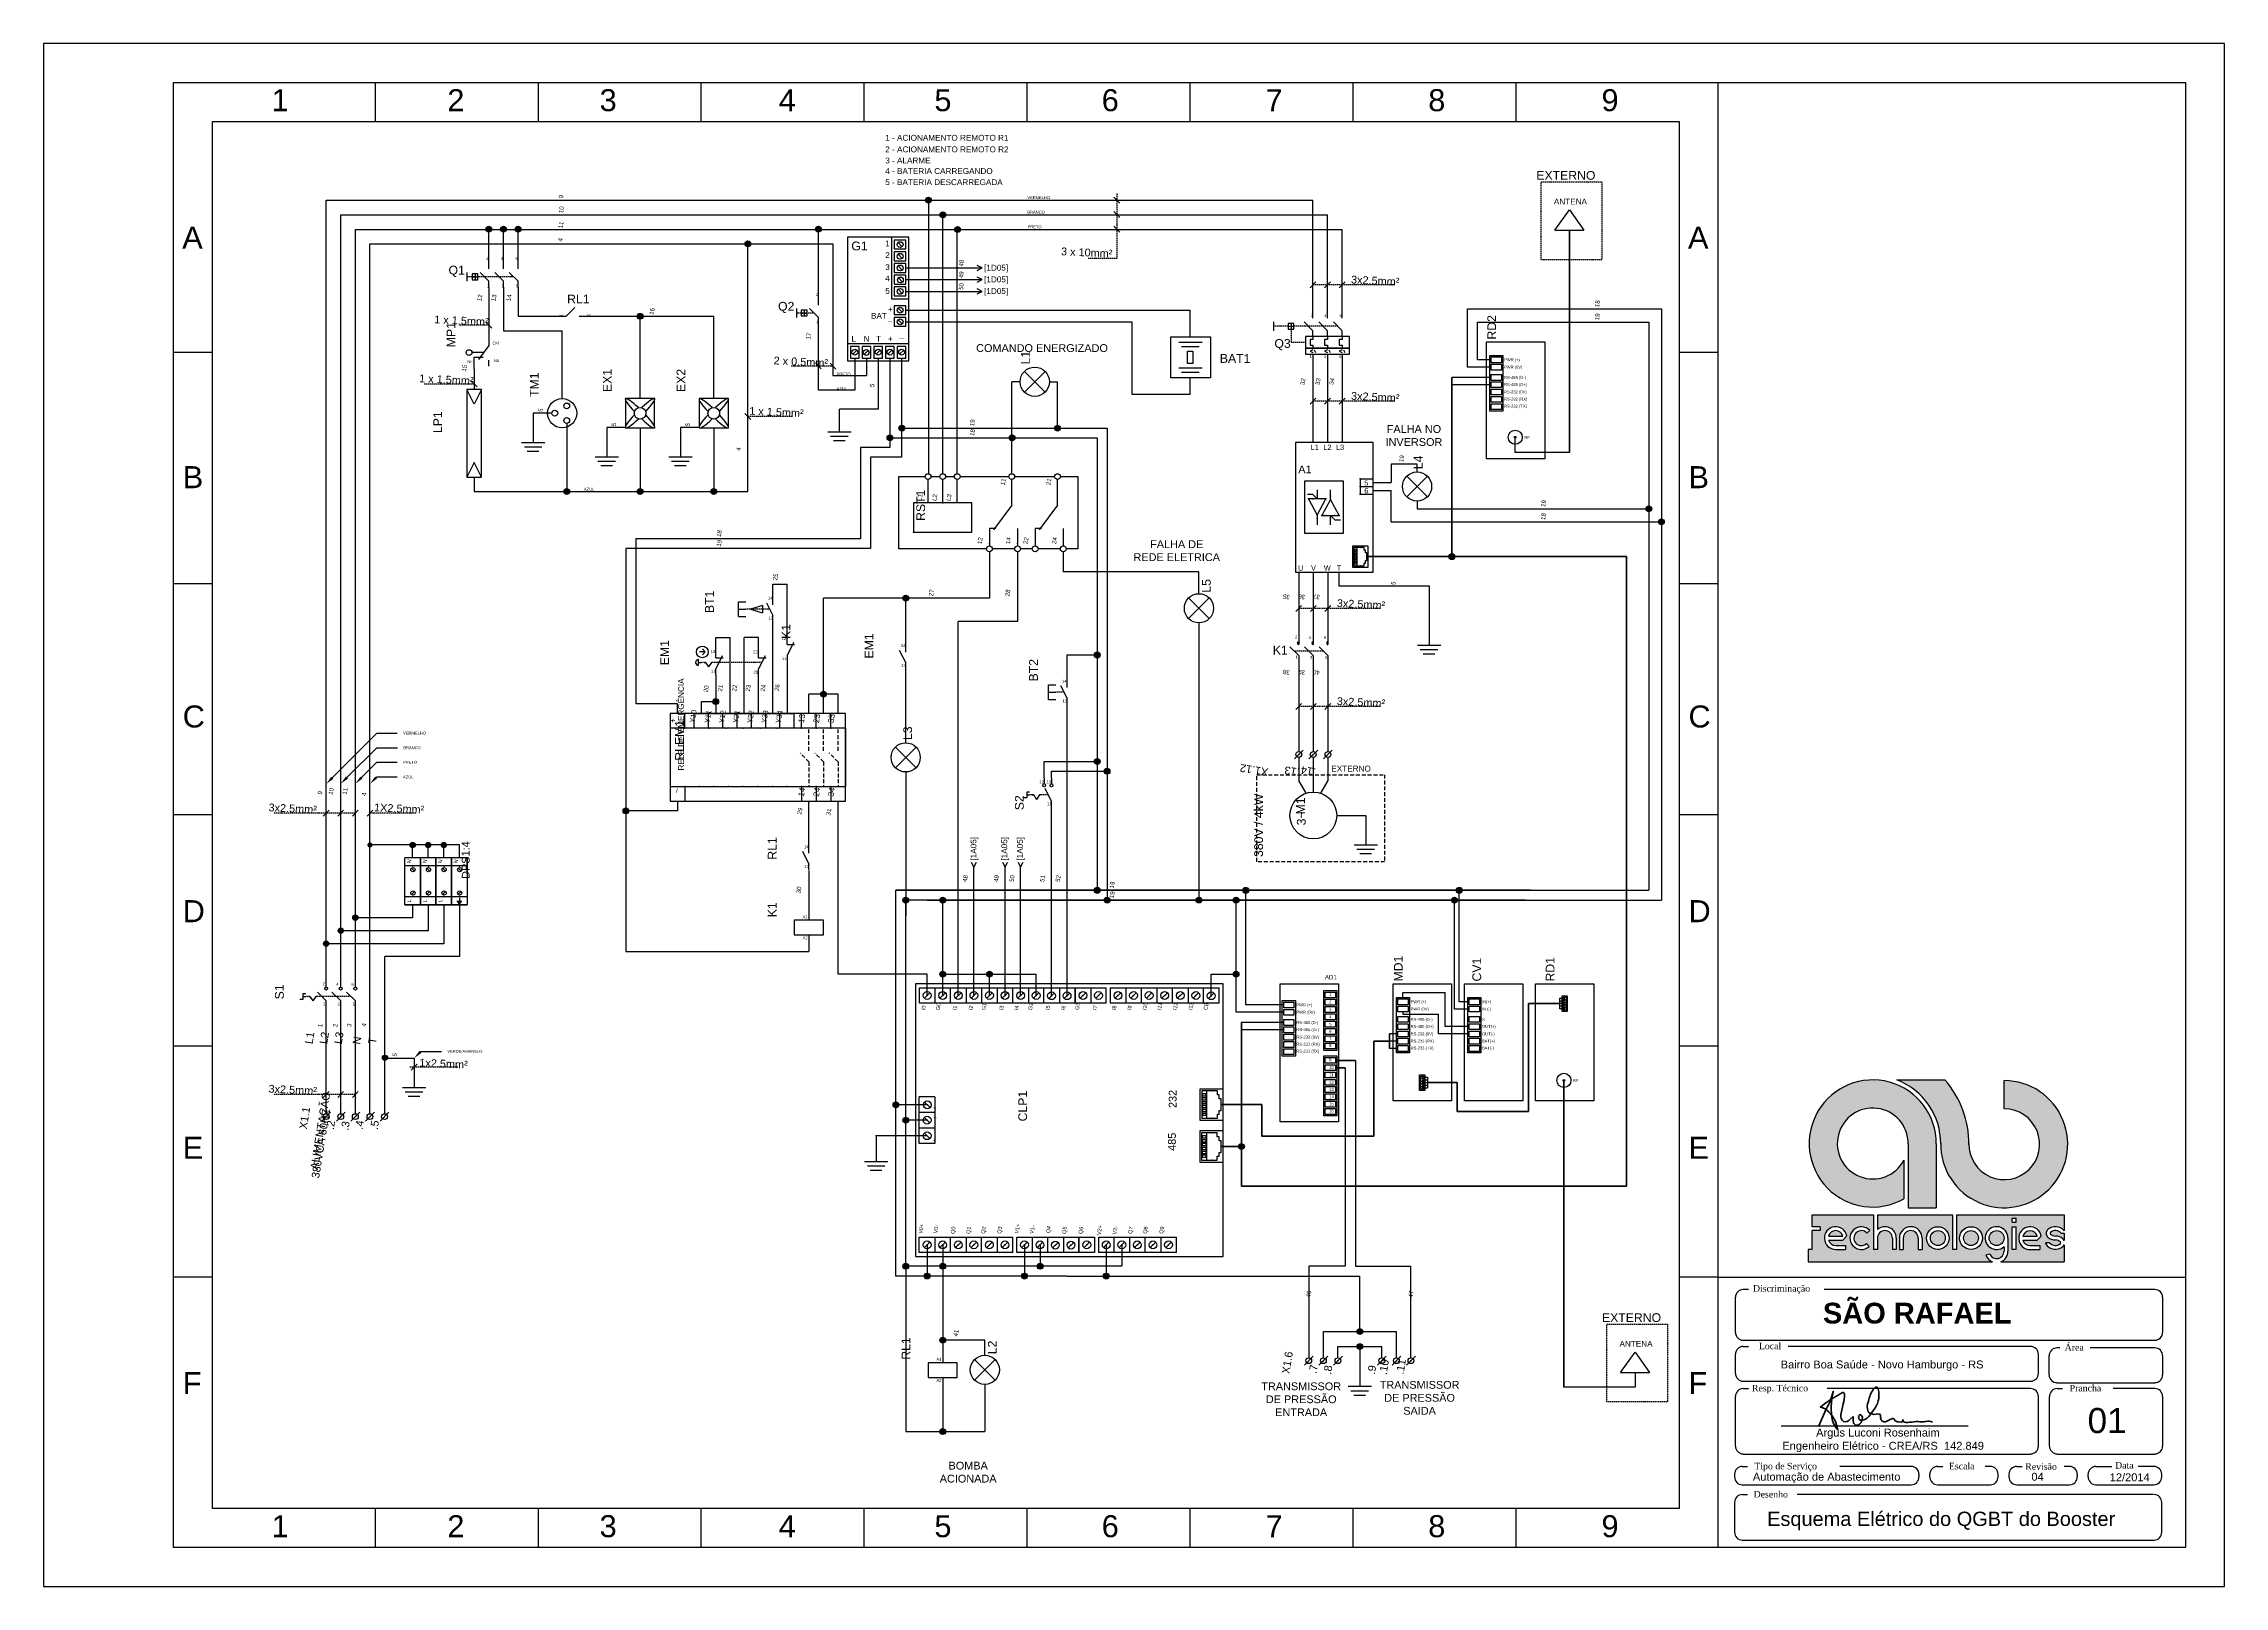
# Model space of a CAD drawing. Header units: millimetres. Extents: x 100 to 940, y 100 to 694.
import ezdxf
from ezdxf import colors
from ezdxf.entities.mleader import LeaderData, LeaderLine
from ezdxf.enums import TextEntityAlignment as Align
from ezdxf.math import Vec2, Vec3

# ---------------------------------------------------------------- set-up
doc = ezdxf.new("R2010")
doc.units = ezdxf.units.MM
doc.linetypes.add('DASHED', pattern=[0.75, 0.5, -0.25])
doc.layers.add('selo', color=7, linetype='Continuous')
doc.styles.add('Annotative', font='arial.ttf')
doc.styles.add('Notes', font='arial.ttf', dxfattribs={"height": 3})
doc.styles.get("Standard").update_dxf_attribs({"font": 'arial.ttf'})

msp = doc.modelspace()

# ---------------------------------------------------------------- hatches: boundary and pattern name
for points in [[(441.92, 633.66, 1), (439.67, 633.66, 1)], [(272.63, 622.53, 1), (270.38, 622.53, 1)], [(278.25, 622.53, 1), (276, 622.53, 1)], [(283.88, 622.53, 1), (281.63, 622.53, 1)], [(399.54, 622.53, 1), (397.29, 622.53, 1)], [(447.54, 628.04, 1), (445.29, 628.04, 1)], [(453.17, 622.41, 1), (450.92, 622.41, 1)], [(372.41, 616.9, 1), (370.16, 616.9, 1)], [(330.86, 588.96, 1), (328.61, 588.96, 1)], [(431.72, 545.91, 1), (429.47, 545.91, 1)], [(491.64, 545.91, 1), (489.39, 545.91, 1)], [(427.11, 542.16, 1), (424.86, 542.16, 1)], [(474.15, 542.16, 1), (471.9, 542.16, 1)], [(302.62, 521.48, 1), (300.37, 521.48, 1)], [(330.86, 521.48, 1), (328.61, 521.48, 1)], [(359.27, 521.48, 1), (357.02, 521.48, 1)], [(719.44, 514.8, 1), (717.19, 514.8, 1)], [(724.26, 509.8, 1), (722.01, 509.8, 1)], [(643.59, 496.43, 1), (641.34, 496.43, 1)], [(433.19, 480.44, 1), (430.94, 480.44, 1)], [(506.99, 458.57, 1), (504.74, 458.57, 1)], [(360.01, 440.61, 1), (357.76, 440.61, 1)], [(401.51, 443.52, 1), (399.26, 443.52, 1)], [(506.99, 417.55, 1), (504.74, 417.55, 1)], [(510.74, 413.8, 1), (508.49, 413.8, 1)], [(325.44, 398.52, 1), (323.19, 398.52, 1)], [(226.7, 385.43, 1), (224.7, 385.43, 1)], [(243.14, 385.43, 1), (241.14, 385.43, 1)], [(249.14, 385.43, 1), (247.14, 385.43, 1)], [(255.14, 385.43, 1), (253.14, 385.43, 1)], [(433.19, 364.22, 1), (430.94, 364.22, 1)], [(447.45, 364.22, 1), (445.2, 364.22, 1)], [(506.99, 367.97, 1), (504.74, 367.97, 1)], [(510.74, 364.22, 1), (508.49, 364.22, 1)], [(546.14, 364.22, 1), (543.89, 364.22, 1)], [(560.44, 364.22, 1), (558.19, 364.22, 1)], [(564.19, 367.97, 1), (561.94, 367.97, 1)], [(644.54, 364.22, 1), (642.29, 364.22, 1)], [(646.42, 367.97, 1), (644.17, 367.97, 1)], [(215.45, 352.43, 1), (213.45, 352.43, 1)], [(221.07, 357.43, 1), (219.07, 357.43, 1)], [(209.82, 347.43, 1), (207.82, 347.43, 1)], [(447.45, 335.73, 1), (445.2, 335.73, 1)], [(465.45, 335.73, 1), (463.2, 335.73, 1)], [(560.44, 335.73, 1), (558.19, 335.73, 1)], [(232.48, 303.5, 1), (230.48, 303.5, 1)], [(429.44, 285.38, 1), (427.19, 285.38, 1)], [(433.19, 279.48, 1), (430.94, 279.48, 1)], [(562.51, 269.32, 1), (560.26, 269.32, 1)], [(433.19, 223.23, 1), (430.94, 223.23, 1)], [(441.44, 219.48, 1), (439.19, 219.48, 1)], [(447.44, 223.23, 1), (445.19, 223.23, 1)], [(478.94, 219.48, 1), (476.69, 219.48, 1)], [(484.94, 223.23, 1), (482.69, 223.23, 1)], [(510.44, 219.48, 1), (508.19, 219.48, 1)], [(447.44, 194.82, 1), (445.19, 194.82, 1)], [(608.13, 198.14, 1), (605.88, 198.14, 1)], [(608.13, 192.34, 1), (605.88, 192.34, 1)], [(447.44, 159.57, 1), (445.19, 159.57, 1)]]:
    msp.add_hatch(color=256).paths.add_polyline_path(points)
at = {"layer": 'selo'}
h = msp.add_hatch(color=0, dxfattribs=at)
h.dxf.hatch_style = 1
h.paths.add_polyline_path([(832.33, 294.98), (813.8, 294.98, -0.314958), (830.72, 270.21, 2.411144), (855.21, 294.7), (855.21, 283.86, -2.45129), (841.58, 270.52, 0.182443)])
h.paths.add_polyline_path([(835.35, 243.04), (806.37, 243.04), (806.37, 237.41, -0.642986), (813.63, 234.09), (813.63, 229.71), (812.12, 229.71), (812.12, 234.09, 1), (806.37, 234.09), (806.37, 229.71), (804.86, 229.71), (804.86, 243.04), (781.24, 243.04), (781.24, 238.48), (784.26, 238.48), (784.26, 236.97), (781.23, 236.97), (781.23, 229.71), (779.69, 229.71), (779.69, 224.92), (850.67, 224.92, -0.214084), (848.15, 227.48), (849.6, 227.91, 0.821242), (855.14, 229.01), (855.14, 230.78, -4.60202), (856.65, 234.09), (856.65, 229.01, -0.309238), (853.85, 224.92), (878.25, 224.92), (878.25, 231.45, -0.100697), (877.78, 230.83, -0.45988), (871.2, 231.81), (871.2, 232.32), (872.69, 232.32, 0.427074), (876.81, 232, 0.410877), (876.82, 232.63, 0.186203), (874.92, 233.36, -0.181325), (872.05, 234.44, -0.458616), (872.04, 237.41, -0.41774), (878.25, 236.93), (878.25, 243.04), (836.89, 243.04), (836.89, 229.71), (835.35, 229.71)])
h.paths.add_polyline_path([(834.02, 234.09, -1), (825.25, 234.09, -1)], flags=16)
h.paths.add_polyline_path([(832.51, 234.09, -1), (826.76, 234.09, -1)], flags=0)
h.paths.add_polyline_path([(846.79, 234.09, -1), (838.03, 234.09, -1)], flags=16)
h.paths.add_polyline_path([(845.28, 234.09, -1), (839.54, 234.09, -1)], flags=0)
h.paths.add_polyline_path([(823.59, 234.09), (823.59, 229.71), (822.08, 229.71), (822.08, 234.09, 1), (816.33, 234.09), (816.33, 229.71), (814.82, 229.71), (814.82, 234.09, -1)], flags=16)
h.paths.add_polyline_path([(858.22, 241.69), (859.76, 241.69), (859.76, 240.17), (858.22, 240.17)], flags=16)
h.paths.add_polyline_path([(858.22, 238.48), (859.76, 238.48), (859.76, 229.67), (858.22, 229.67)], flags=16)
h.paths.add_polyline_path([(869.47, 234.88), (867.94, 233.3), (862.39, 233.3, 0.338023), (865.17, 231.18), (868.91, 231.18), (868.91, 229.67), (865.17, 229.67, -2.123663)], flags=16)
h.paths.add_polyline_path([(862.38, 234.78, -0.767778), (867.94, 234.81)], flags=0)
h.paths.add_polyline_path([(803.38, 237.05), (802.27, 236.02, 2.414214), (802.1, 231.96), (803.12, 230.85, -2.414214)], flags=16)
h.paths.add_polyline_path([(794.59, 234.92), (793.05, 233.34), (787.51, 233.34, 0.338023), (790.28, 231.22), (794.03, 231.22), (794.03, 229.71), (790.28, 229.71, -2.123663)], flags=16)
h.paths.add_polyline_path([(793.05, 234.85), (787.5, 234.82, -0.767778)], flags=0)
h.paths.add_polyline_path([(826.76, 234.09, 1), (832.51, 234.09, 1)], flags=0)
h.paths.add_polyline_path([(845.28, 234.09, 1), (839.54, 234.09, 1)], flags=0)
h.paths.add_polyline_path([(849.39, 234.09, 1), (855.14, 234.09, 1)], flags=17)
h.paths.add_polyline_path([(867.94, 234.81, 0.767778), (862.38, 234.78)], flags=0)
h.paths.add_polyline_path([(874.9, 234.87, -0.181325), (877.77, 233.8, -0.101013), (878.25, 233.18), (878.25, 235.92), (877.13, 235.92, 0.427074), (873.01, 236.24, 0.410877), (873, 235.61, 0.186203)], flags=17)
h.paths.add_polyline_path([(793.05, 234.85, 0.767778), (787.5, 234.82)], flags=0)
h = msp.add_hatch(color=0, dxfattribs=at)
h.dxf.hatch_style = 1
h.paths.add_polyline_path([(816.57, 249.21), (816.57, 264.06, -8.182778), (818.19, 270.43), (818.19, 245.77), (829, 245.77), (829, 270.37, 3.718524)])
h = msp.add_hatch(color=0, dxfattribs=at)
h.dxf.hatch_style = 1
h.paths.add_polyline_path([(787.5, 234.82), (793.05, 234.85, 0.767778)])
h.paths.add_polyline_path([(826.76, 234.09, 1), (832.51, 234.09, 1)])
h.paths.add_polyline_path([(839.54, 234.09, 1), (845.28, 234.09, 1)])
h.paths.add_polyline_path([(862.38, 234.78), (867.94, 234.81, 0.767778)])

# ---------------------------------------------------------------- linework, layer by layer
for p, q in [((227.78, 664), (227.78, 679)), ((290.56, 664), (290.56, 679)), ((353.33, 664), (353.33, 679)), ((416.11, 664), (416.11, 679)), ((478.89, 664), (478.89, 679)), ((541.67, 664), (541.67, 679)), ((604.44, 664), (604.44, 679)), ((667.22, 664), (667.22, 679)), ((745, 115), (745, 679)), ((208.82, 633.66), (588.93, 633.66)), ((208.82, 330.72), (208.82, 633.66)), ((440.79, 633.66), (440.79, 528.37)), ((512.24, 634.79), (514.49, 632.54)), ((588.93, 590.45), (588.93, 633.66)), ((214.45, 628.04), (594.55, 628.04)), ((214.45, 330.72), (214.45, 628.04)), ((220.07, 622.41), (600.18, 622.41)), ((220.07, 330.72), (220.07, 622.41)), ((271.5, 610.6), (271.5, 622.53)), ((277.13, 610.6), (277.13, 622.53)), ((282.75, 610.6), (282.75, 622.53)), ((398.42, 593.31), (398.42, 622.53)), ((446.31, 528.38), (446.31, 628.04)), ((451.93, 528.38), (451.93, 622.41)), ((512.24, 629.28), (514.49, 627.03)), ((512.24, 623.65), (514.49, 621.4)), ((594.55, 590.45), (594.55, 628.04)), ((600.18, 590.45), (600.18, 622.41)), ((682.07, 622.07), (687.69, 629.94)), ((682.07, 622.07), (693.32, 622.07)), ((687.69, 629.94), (693.32, 622.07)), ((225.7, 281.96), (225.7, 616.9)), ((225.7, 616.9), (404.04, 616.9)), ((371.28, 521.48), (371.28, 616.9)), ((404.04, 616.9), (404.04, 566.14)), ((433.29, 619.38), (426.54, 619.38)), ((426.54, 619.38), (426.54, 595.75)), ((430.71, 615.77), (429.11, 617.37)), ((263.07, 605.83), (263.07, 602.46)), ((266.17, 605.27), (266.17, 603.02)), ((271.5, 602.46), (268.13, 605.83)), ((271.5, 607.23), (271.5, 610.6)), ((277.13, 602.46), (273.75, 605.83)), ((277.13, 607.23), (277.13, 610.6)), ((282.75, 602.46), (279.38, 605.83)), ((282.75, 607.23), (282.75, 610.6)), ((430.71, 611.27), (429.12, 612.86)), ((430.71, 606.77), (429.12, 608.36)), ((432.16, 607.57), (461.56, 607.57)), ((461.56, 607.57), (459.56, 608.57)), ((459.56, 606.57), (461.56, 607.57)), ((265.05, 604.14), (267.3, 604.14)), ((271.5, 600.21), (271.5, 602.46)), ((271.5, 600.21), (271.5, 579.96)), ((277.13, 600.21), (277.13, 602.46)), ((277.13, 600.21), (277.13, 583.34)), ((282.75, 600.21), (282.75, 602.46)), ((282.75, 600.21), (282.75, 588.96)), ((430.71, 597.77), (429.12, 599.36)), ((430.83, 602.15), (429.24, 603.74)), ((432.16, 600.25), (431.04, 600.25)), ((432.16, 603.07), (461.56, 603.07)), ((432.16, 598.57), (461.56, 598.57)), ((461.56, 603.07), (459.56, 604.07)), ((459.56, 602.07), (461.56, 603.07)), ((461.56, 598.57), (459.56, 599.57)), ((459.56, 597.57), (461.56, 598.57)), ((590.05, 602.18), (587.8, 599.93)), ((595.68, 602.18), (593.43, 599.93)), ((601.3, 602.18), (599.05, 599.93)), ((282.75, 588.96), (298.98, 588.96)), ((298.98, 588.96), (301.23, 588.96)), ((301.23, 588.96), (304.6, 592.34)), ((306.29, 588.96), (358.14, 588.96)), ((329.74, 557.28), (329.74, 588.96)), ((358.14, 557.28), (358.14, 588.96)), ((389.98, 591.91), (389.98, 588.54)), ((391.8, 590.22), (394.05, 590.22)), ((392.92, 591.35), (392.92, 589.1)), ((398.42, 588.54), (395.04, 591.91)), ((398.42, 586.29), (398.42, 588.54)), ((426.54, 595.75), (433.29, 595.75)), ((430.71, 590.54), (429.12, 592.13)), ((432.17, 591.34), (541.67, 591.34)), ((541.67, 581.1), (541.67, 591.34)), ((588.93, 588.2), (588.93, 590.45)), ((594.55, 588.2), (594.55, 590.45)), ((600.18, 588.2), (600.18, 590.45)), ((648.46, 569.38), (648.46, 591.89)), ((648.46, 591.89), (711.14, 591.89)), ((711.14, 591.89), (723.14, 591.89)), ((723.14, 591.89), (723.14, 364.22)), ((270.38, 586.71), (272.63, 584.46)), ((271.5, 579.96), (271.5, 577.71)), ((277.13, 583.34), (299.72, 583.34)), ((299.72, 557.28), (299.72, 583.34)), ((398.42, 560.51), (398.42, 586.29)), ((430.72, 586.04), (429.13, 587.63)), ((432.17, 586.84), (519.18, 586.84)), ((519.18, 586.84), (519.18, 559.01)), ((573.74, 586.8), (573.74, 583.42)), ((579.37, 585.11), (581.62, 585.11)), ((580.49, 586.24), (580.49, 583.99)), ((588.93, 583.42), (585.55, 586.8)), ((588.93, 580.05), (587.8, 580.05)), ((587.8, 580.05), (587.8, 577.8)), ((588.93, 581.17), (588.93, 583.42)), ((588.93, 581.17), (588.93, 580.05)), ((594.55, 583.42), (591.18, 586.8)), ((594.55, 580.05), (593.43, 580.05)), ((593.43, 580.05), (593.43, 577.8)), ((594.55, 581.17), (594.55, 583.42)), ((594.55, 581.17), (594.55, 580.05)), ((600.18, 583.42), (596.8, 586.8)), ((600.18, 580.05), (599.05, 580.05)), ((599.05, 580.05), (599.05, 577.8)), ((600.18, 581.17), (600.18, 583.42)), ((600.18, 581.17), (600.18, 580.05)), ((652.35, 572.19), (652.35, 586.71)), ((652.35, 586.71), (718.31, 586.71)), ((718.31, 586.71), (718.31, 367.97)), ((165, 575), (150, 575)), ((269.5, 575), (265, 575)), ((265.88, 568.71), (265.88, 573.21)), ((265.88, 573.21), (269.25, 573.21)), ((271.5, 577.71), (267.49, 572.29)), ((271.5, 569.83), (271.5, 572.08)), ((409.67, 578.51), (433.29, 578.51)), ((411.69, 574.34), (413.28, 575.93)), ((412.48, 572.89), (412.48, 560.51)), ((414.17, 572.89), (414.17, 574.01)), ((416.07, 574.23), (417.66, 575.82)), ((416.98, 572.89), (416.98, 566.14)), ((420.69, 574.34), (422.28, 575.93)), ((421.48, 572.89), (421.48, 553.21)), ((425.19, 574.34), (426.78, 575.93)), ((425.98, 572.89), (425.98, 542.16)), ((429.69, 574.35), (431.28, 575.94)), ((430.48, 572.89), (430.48, 545.91)), ((537.22, 578.97), (546.22, 578.97)), ((538.29, 577.28), (545.04, 577.28)), ((587.8, 577.8), (588.93, 577.8)), ((588.93, 576.11), (587.8, 575.55)), ((587.8, 575.55), (588.93, 574.99)), ((588.93, 577.8), (588.93, 576.67)), ((588.93, 574.42), (588.93, 572.17)), ((588.93, 572.17), (588.93, 540.43)), ((589.42, 576.11), (589.97, 574.99)), ((593.43, 577.8), (594.55, 577.8)), ((594.55, 576.11), (593.43, 575.55)), ((593.43, 575.55), (594.55, 574.99)), ((594.55, 577.8), (594.55, 576.67)), ((594.55, 574.42), (594.55, 572.17)), ((594.55, 572.17), (594.55, 540.43)), ((595.05, 576.11), (595.59, 574.99)), ((599.05, 577.8), (600.18, 577.8)), ((600.18, 576.11), (599.05, 575.55)), ((599.05, 575.55), (600.18, 574.99)), ((600.18, 577.8), (600.18, 576.67)), ((600.18, 574.42), (600.18, 572.17)), ((600.18, 572.17), (600.18, 540.43)), ((600.67, 576.11), (601.22, 574.99)), ((657.63, 572.19), (652.35, 572.19)), ((745, 575), (730, 575)), ((264.75, 564.01), (267, 561.76)), ((265.88, 568.71), (265.88, 560.82)), ((397.29, 571.02), (399.54, 568.77)), ((402.92, 570.91), (405.17, 568.66)), ((404.04, 566.14), (416.98, 566.14)), ((472.91, 528.38), (472.91, 563.76)), ((476.14, 563.76), (472.91, 563.76)), ((485.75, 567.74), (477.79, 559.79)), ((477.79, 567.74), (485.75, 559.79)), ((487.39, 563.76), (490.52, 563.76)), ((490.52, 546.07), (490.52, 563.76)), ((537.22, 569.11), (546.22, 569.11)), ((538.29, 567.43), (545.04, 567.43)), ((541.67, 559.01), (541.67, 565.23)), ((657.63, 565.44), (642.46, 565.44)), ((657.63, 569.38), (648.46, 569.38)), ((265.88, 555.2), (263.07, 560.82)), ((268.69, 560.82), (265.88, 555.2)), ((412.48, 560.51), (398.42, 560.51)), ((519.18, 559.01), (541.67, 559.01)), ((590.06, 557.43), (587.81, 555.18)), ((595.68, 557.43), (593.43, 555.18)), ((601.31, 557.43), (599.06, 555.18)), ((657.63, 562.63), (642.46, 562.63)), ((295.77, 551.63), (288.6, 551.63)), ((288.6, 551.63), (288.6, 540.38)), ((301.49, 547.71), (301.49, 521.48)), ((324.07, 546.1), (316.9, 546.1)), ((316.9, 546.1), (316.9, 534.85)), ((329.74, 546.03), (329.74, 521.48)), ((352.47, 546.1), (345.3, 546.1)), ((345.3, 546.1), (345.3, 534.85)), ((358.14, 546.03), (358.14, 521.48)), ((370.16, 551.5), (372.41, 549.25)), ((421.48, 553.21), (406.59, 553.21)), ((406.59, 544.55), (406.59, 553.21)), ((284.1, 540.38), (293.1, 540.38)), ((285.17, 538.69), (291.92, 538.69)), ((402.09, 544.55), (411.09, 544.55)), ((403.16, 542.86), (409.91, 542.86)), ((404.3, 541.17), (408.8, 541.17)), ((425.98, 538.5), (414.71, 538.5)), ((414.71, 538.5), (414.71, 503.28)), ((425.98, 542.16), (505.87, 542.16)), ((425.98, 542.16), (425.98, 538.5)), ((430.48, 545.91), (509.62, 545.91)), ((430.48, 545.91), (430.48, 534.75)), ((505.87, 542.16), (505.87, 367.97)), ((509.62, 545.91), (509.62, 364.22)), ((666.68, 542.12), (666.68, 536.49)), ((265.88, 532.7), (263.07, 527.07)), ((268.69, 527.07), (265.88, 532.7)), ((286.31, 537.01), (290.81, 537.01)), ((312.4, 534.85), (321.4, 534.85)), ((313.47, 533.16), (320.22, 533.16)), ((314.6, 531.47), (319.1, 531.47)), ((340.8, 534.85), (349.8, 534.85)), ((341.87, 533.16), (348.62, 533.16)), ((343.01, 531.47), (347.51, 531.47)), ((430.48, 534.75), (418.46, 534.75)), ((418.46, 534.75), (418.46, 499.53)), ((624.03, 532.05), (619.03, 532.05)), ((619.03, 532.05), (619.03, 524.93)), ((629.03, 532.05), (624.03, 532.05)), ((629.03, 529.05), (629.03, 532.05)), ((687.69, 536.49), (666.68, 536.49)), ((265.88, 527.07), (265.88, 521.48)), ((265.88, 521.48), (301.49, 521.48)), ((301.49, 521.48), (371.28, 521.48)), ((440.68, 517.13), (440.68, 526.13)), ((446.31, 517.13), (446.31, 526.13)), ((451.93, 517.13), (451.93, 526.13)), ((472.91, 516.24), (472.91, 526.13)), ((490.52, 516.24), (490.52, 526.13)), ((590.59, 522.22), (590.59, 518.63)), ((595.72, 518.47), (595.72, 522.22)), ((607.16, 526.43), (607.16, 520.43)), ((607.16, 526.43), (612.16, 526.43)), ((607.16, 523.43), (612.16, 523.43)), ((612.16, 523.43), (612.16, 526.43)), ((612.16, 524.93), (619.03, 524.93)), ((612.16, 521.93), (619.03, 521.93)), ((619.03, 509.8), (619.03, 521.93)), ((633.01, 527.4), (625.05, 519.45)), ((625.05, 527.4), (633.01, 519.45)), ((472.91, 516.24), (465.9, 506.77)), ((490.52, 516.24), (483.5, 506.77)), ((588.93, 520.3), (586.79, 520.3)), ((593.93, 518.63), (587.26, 518.63)), ((587.26, 518.63), (590.59, 512.38)), ((590.59, 518.63), (588.93, 520.3)), ((590.59, 512.38), (593.93, 518.63)), ((595.72, 518.47), (592.39, 512.22)), ((599.05, 512.22), (595.72, 518.47)), ((607.16, 520.43), (612.16, 520.43)), ((629.03, 517.8), (629.03, 514.8)), ((629.03, 514.8), (718.31, 514.8)), ((466.82, 507.3), (464.31, 507.3)), ((464.31, 507.3), (464.31, 500.55)), ((475.16, 507.3), (475.16, 500.55)), ((484.43, 507.3), (481.91, 507.3)), ((481.91, 507.3), (481.91, 500.55)), ((492.77, 507.3), (492.77, 500.55)), ((590.59, 512.38), (590.59, 508.63)), ((592.39, 512.22), (599.05, 512.22)), ((595.72, 508.63), (595.72, 512.22)), ((595.72, 512.22), (597.38, 510.55)), ((597.38, 510.55), (599.53, 510.55)), ((619.03, 509.8), (723.14, 509.8)), ((418.46, 499.53), (324.32, 499.53)), ((324.32, 499.53), (324.32, 398.52)), ((414.71, 503.28), (328.07, 503.28)), ((328.07, 503.28), (328.07, 439.77)), ((464.31, 498.3), (464.31, 480.44)), ((475.16, 498.3), (475.16, 471.48)), ((492.77, 498.3), (492.77, 490.6)), ((608.66, 499.93), (604.66, 499.93)), ((604.66, 499.93), (604.66, 492.93)), ((605.99, 492.93), (605.99, 499.93)), ((608.66, 498.93), (608.66, 499.93)), ((609.16, 498.93), (608.66, 498.93)), ((609.16, 497.93), (609.16, 498.93)), ((609.66, 497.93), (609.16, 497.93)), ((609.66, 494.93), (609.66, 497.93)), ((545.02, 490.6), (492.77, 490.6)), ((545.02, 482.18), (545.02, 490.6)), ((583.45, 490.43), (583.45, 462.56)), ((589.07, 490.43), (589.07, 462.56)), ((594.7, 490.43), (594.7, 462.56)), ((598.96, 490.43), (598.96, 485.17)), ((604.66, 492.93), (608.66, 492.93)), ((608.66, 492.93), (608.66, 493.93)), ((608.66, 493.93), (609.16, 493.93)), ((609.16, 493.93), (609.16, 494.93)), ((609.16, 494.93), (609.66, 494.93)), ((165, 486), (150, 486)), ((367.71, 473.38), (367.71, 479.01)), ((367.71, 479.01), (370.52, 479.01)), ((380.89, 480.18), (380.89, 485.81)), ((380.89, 485.81), (386.39, 485.81)), ((380.89, 477.93), (380.89, 480.18)), ((380.89, 477.93), (380.89, 480.18)), ((386.39, 464.87), (386.39, 485.81)), ((464.31, 480.44), (400.39, 480.44)), ((400.39, 436.02), (400.39, 480.44)), ((432.06, 461.35), (432.06, 480.44)), ((549, 480.53), (541.04, 472.57)), ((541.04, 480.53), (549, 472.57)), ((598.96, 485.17), (633.68, 485.17)), ((633.68, 485.17), (633.68, 462.35)), ((745, 486), (730, 486)), ((367.71, 476.19), (370.52, 476.19)), ((367.71, 473.38), (370.52, 473.38)), ((376.84, 477.6), (372.34, 476.19)), ((372.34, 476.19), (376.84, 474.79)), ((376.84, 477.6), (376.84, 474.79)), ((378.41, 478.67), (380.89, 473.72)), ((380.89, 471.47), (380.89, 473.72)), ((380.89, 436.02), (380.89, 471.47)), ((452.33, 339.48), (452.33, 471.48)), ((475.16, 471.48), (452.33, 471.48)), ((545.02, 470.93), (545.02, 364.22)), ((584.57, 477.62), (582.32, 475.37)), ((590.2, 477.62), (587.95, 475.37)), ((595.82, 477.62), (593.57, 475.37)), ((358.89, 459.71), (358.89, 465.34)), ((358.89, 465.34), (364.39, 465.34)), ((364.39, 436.02), (364.39, 465.34)), ((369.89, 436.02), (369.89, 465.34)), ((375.39, 465.34), (369.89, 465.34)), ((375.39, 459.71), (375.39, 465.34)), ((386.39, 462.62), (386.39, 464.87)), ((388.87, 463.36), (386.39, 458.4)), ((386.39, 462.62), (389.29, 462.62)), ((629.18, 462.35), (638.18, 462.35)), ((352.28, 454.6), (352.28, 456.85)), ((352.28, 455.72), (353.41, 455.72)), ((354.86, 459.75), (352.61, 459.75)), ((354.86, 459.75), (353.73, 460.88)), ((354.86, 459.75), (353.73, 458.63)), ((354.41, 455.72), (354.98, 455.72)), ((354.98, 455.72), (356.1, 454.04)), ((357.23, 455.72), (356.1, 454.04)), ((357.79, 455.72), (357.23, 455.72)), ((358.89, 457.46), (358.89, 459.71)), ((358.89, 457.46), (358.89, 459.71)), ((361.37, 458.2), (358.89, 453.25)), ((358.89, 457.46), (361.79, 457.46)), ((375.39, 457.46), (375.39, 459.71)), ((377.87, 458.2), (375.39, 453.25)), ((375.39, 457.46), (378.29, 457.46)), ((386.39, 458.4), (386.39, 436.02)), ((429.58, 460.45), (432.06, 455.5)), ((432.06, 459.71), (432.06, 461.96)), ((432.06, 459.71), (432.06, 461.96)), ((432.06, 424.77), (432.06, 455.5)), ((432.06, 453.25), (432.06, 455.5)), ((494.23, 448.28), (494.23, 458.57)), ((494.23, 458.57), (505.87, 458.57)), ((583.45, 458.34), (580.07, 461.72)), ((583.45, 458.34), (583.45, 456.09)), ((583.45, 456.09), (583.45, 421.42)), ((589.07, 458.34), (585.7, 461.72)), ((589.07, 458.34), (589.07, 456.09)), ((589.07, 456.09), (589.07, 421.42)), ((594.7, 458.34), (591.32, 461.72)), ((594.7, 458.34), (594.7, 456.09)), ((594.7, 456.09), (594.7, 421.42)), ((630.25, 460.67), (637, 460.67)), ((631.38, 458.98), (635.88, 458.98)), ((358.89, 451), (358.89, 453.25)), ((358.89, 451), (358.89, 436.02)), ((375.39, 451), (375.39, 453.25)), ((375.39, 436.02), (375.39, 453.25)), ((487.08, 441.48), (487.08, 447.1)), ((487.08, 447.1), (489.89, 447.1)), ((491.75, 446.77), (494.23, 441.81)), ((494.23, 446.03), (494.23, 448.28)), ((494.23, 446.03), (494.23, 448.28)), ((344.14, 439.77), (328.07, 439.77)), ((344.14, 436.02), (344.14, 439.77)), ((353.39, 436.02), (353.39, 440.61)), ((353.39, 440.61), (358.89, 440.61)), ((406.01, 443.52), (394.76, 443.52)), ((394.76, 436.02), (394.76, 443.52)), ((406.01, 436.02), (406.01, 443.52)), ((487.08, 444.29), (489.89, 444.29)), ((487.08, 441.48), (489.89, 441.48)), ((494.23, 439.56), (494.23, 441.81)), ((494.23, 327.38), (494.23, 439.46)), ((584.57, 439.88), (582.32, 437.63)), ((590.2, 439.88), (587.95, 437.63)), ((595.82, 439.88), (593.57, 437.63)), ((346.95, 436.02), (341.33, 436.02)), ((408.83, 430.4), (341.33, 430.4)), ((346.95, 430.4), (346.95, 436.02)), ((349.76, 430.4), (349.76, 430.4)), ((350.64, 430.4), (350.64, 436.02)), ((350.64, 436.02), (356.14, 436.02)), ((356.14, 430.4), (356.14, 436.02)), ((356.14, 436.02), (361.64, 436.02)), ((361.64, 430.4), (361.64, 436.02)), ((361.64, 436.02), (367.14, 436.02)), ((367.14, 430.4), (367.14, 436.02)), ((367.14, 436.02), (372.64, 436.02)), ((372.64, 430.4), (372.64, 436.02)), ((372.64, 436.02), (378.14, 436.02)), ((378.14, 430.4), (378.14, 436.02)), ((378.14, 436.02), (383.64, 436.02)), ((383.64, 430.4), (383.64, 436.02)), ((383.64, 436.02), (389.14, 436.02)), ((389.14, 430.4), (389.14, 436.02)), ((389.14, 430.4), (389.14, 430.4)), ((391.95, 430.4), (391.95, 436.02)), ((397.58, 430.4), (397.58, 436.02)), ((403.2, 430.4), (403.2, 436.02)), ((408.83, 430.4), (408.83, 407.9)), ((436.04, 423.12), (428.09, 415.17)), ((428.09, 423.12), (436.04, 415.17)), ((585.14, 421.98), (581.76, 418.61)), ((590.76, 421.98), (587.39, 418.61)), ((596.39, 421.98), (593.01, 418.61)), ((432.06, 413.52), (432.06, 358.24)), ((485.41, 411.2), (485.41, 417.55)), ((485.41, 417.55), (505.87, 417.55)), ((488.23, 411.2), (488.23, 413.8)), ((488.23, 413.8), (509.62, 413.8)), ((583.45, 419.17), (583.45, 410.21)), ((589.07, 419.17), (589.07, 405.79)), ((594.7, 419.17), (594.7, 410.21)), ((341.33, 407.9), (408.83, 407.9)), ((346.95, 407.9), (346.95, 402.27)), ((391.95, 407.9), (391.95, 402.27)), ((397.58, 407.9), (397.58, 402.27)), ((403.2, 407.9), (403.2, 402.27)), ((478.67, 403.55), (477.54, 403.55)), ((479.79, 405.8), (478.67, 405.8)), ((478.67, 405.8), (478.67, 403.55)), ((478.67, 404.68), (479.79, 404.68)), ((480.8, 404.68), (481.36, 404.68)), ((481.36, 404.68), (482.49, 402.99)), ((483.61, 404.68), (482.49, 402.99)), ((484.17, 404.68), (483.61, 404.68)), ((485.41, 411.2), (485.41, 408.95)), ((488.23, 402.2), (485.75, 407.16)), ((488.23, 411.2), (488.23, 408.95)), ((488.23, 411.2), (488.23, 408.95)), ((586.26, 405.34), (583.45, 410.21)), ((594.7, 410.21), (591.89, 405.34)), ((165, 397), (150, 397)), ((209.95, 398.82), (207.7, 396.57)), ((215.57, 398.82), (213.32, 396.57)), ((221.2, 398.82), (218.95, 396.57)), ((226.82, 398.82), (224.57, 396.57)), ((344.14, 398.52), (324.32, 398.52)), ((324.32, 398.52), (324.32, 344.38)), ((341.33, 402.27), (346.95, 402.27)), ((344.14, 402.27), (344.14, 398.52)), ((394.76, 384.53), (394.76, 402.27)), ((406.01, 335.73), (406.01, 402.27)), ((488.23, 399.95), (488.23, 402.2)), ((488.23, 327.38), (488.23, 399.95)), ((598.07, 396.79), (609.32, 396.79)), ((609.32, 396.79), (609.32, 385.54)), ((745, 397), (730, 397)), ((260.14, 385.43), (225.7, 385.43)), ((239.14, 362.43), (239.14, 380.43)), ((245.14, 380.43), (239.14, 380.43)), ((242.14, 380.43), (242.14, 385.43)), ((245.14, 380.43), (245.14, 362.43)), ((245.14, 374.43), (245.14, 380.43)), ((245.14, 362.43), (245.14, 380.43)), ((251.14, 380.43), (245.14, 380.43)), ((248.14, 380.43), (248.14, 385.43)), ((251.14, 380.43), (251.14, 362.43)), ((251.14, 374.43), (251.14, 380.43)), ((251.14, 362.43), (251.14, 380.43)), ((257.14, 380.43), (251.14, 380.43)), ((254.14, 380.43), (254.14, 385.43)), ((257.14, 380.43), (257.14, 362.43)), ((257.14, 374.43), (257.14, 380.43)), ((257.14, 362.43), (257.14, 380.43)), ((263.14, 380.43), (257.14, 380.43)), ((260.14, 380.43), (260.14, 385.43)), ((263.14, 380.43), (263.14, 362.43)), ((263.14, 374.43), (263.14, 380.43)), ((392.28, 383.02), (394.76, 378.06)), ((394.76, 382.28), (394.76, 384.53)), ((394.76, 382.28), (394.76, 384.53)), ((394.76, 375.81), (394.76, 378.06)), ((457.33, 378.83), (458.33, 376.83)), ((458.33, 376.83), (459.33, 378.83)), ((469.33, 378.83), (470.33, 376.83)), ((470.33, 376.83), (471.33, 378.83)), ((475.33, 378.83), (476.33, 376.83)), ((476.33, 376.83), (477.33, 378.83)), ((604.82, 385.54), (613.82, 385.54)), ((605.89, 383.85), (612.64, 383.85)), ((607.03, 382.16), (611.53, 382.16)), ((245.14, 377.43), (239.14, 377.43)), ((242.82, 375.35), (241.67, 376.51)), ((251.14, 377.43), (245.14, 377.43)), ((248.82, 375.35), (247.67, 376.51)), ((257.14, 377.43), (251.14, 377.43)), ((254.82, 375.35), (253.67, 376.51)), ((263.14, 377.43), (257.14, 377.43)), ((260.82, 375.35), (259.67, 376.51)), ((394.76, 375.57), (394.76, 365.09)), ((458.33, 327.48), (458.33, 376.83)), ((470.33, 327.48), (470.33, 376.83)), ((476.33, 327.48), (476.33, 376.83)), ((245.14, 365.43), (239.14, 365.43)), ((239.14, 362.43), (245.14, 362.43)), ((245.14, 362.43), (239.14, 362.43)), ((242.82, 367.51), (241.67, 366.35)), ((242.14, 362.43), (242.14, 357.43)), ((251.14, 365.43), (245.14, 365.43)), ((245.14, 362.43), (251.14, 362.43)), ((251.14, 362.43), (245.14, 362.43)), ((248.82, 367.51), (247.67, 366.35)), ((248.14, 362.43), (248.14, 352.43)), ((257.14, 365.43), (251.14, 365.43)), ((251.14, 362.43), (257.14, 362.43)), ((257.14, 362.43), (251.14, 362.43)), ((254.82, 367.51), (253.67, 366.35)), ((254.14, 362.43), (254.14, 347.43)), ((263.14, 365.43), (257.14, 365.43)), ((257.14, 362.43), (263.14, 362.43)), ((263.14, 362.43), (257.14, 362.43)), ((259.14, 363.81), (261.14, 363.81)), ((259.38, 363.43), (260.88, 363.43)), ((259.63, 363.06), (260.63, 363.06)), ((260.82, 367.51), (259.67, 366.35)), ((260.14, 365.06), (260.14, 363.81)), ((260.14, 362.43), (260.14, 342.43)), ((394.76, 365.09), (394.76, 356.43)), ((428.31, 219.48), (428.31, 367.97)), ((440.33, 364.22), (432.06, 364.22)), ((432.06, 223.23), (432.06, 364.22)), ((446.33, 327.48), (446.33, 364.22)), ((559.31, 321.02), (559.31, 364.22)), ((563.06, 323.83), (563.06, 367.97)), ((643.41, 322.25), (643.41, 364.22)), ((645.3, 325.06), (645.3, 367.97)), ((670.79, 364.22), (723.14, 364.22)), ((672.67, 367.97), (718.31, 367.97)), ((242.14, 357.43), (220.07, 357.43)), ((254.14, 347.43), (208.82, 347.43)), ((248.14, 352.43), (214.45, 352.43)), ((394.76, 350.81), (394.76, 344.38)), ((231.48, 281.97), (231.48, 342.43)), ((260.14, 342.43), (231.48, 342.43)), ((324.32, 344.38), (394.76, 344.38)), ((452.33, 331.98), (452.33, 339.48)), ((200.98, 328.18), (199.85, 328.18)), ((199.85, 328.18), (199.85, 325.93)), ((208.82, 325.37), (205.45, 328.75)), ((214.45, 325.37), (211.07, 328.75)), ((220.07, 325.37), (216.7, 328.75)), ((440.33, 335.73), (406.01, 335.73)), ((437.33, 330.48), (497.33, 330.48)), ((437.33, 324.48), (437.33, 330.48)), ((439.27, 326.42), (441.39, 328.54)), ((440.33, 327.48), (440.33, 335.73)), ((443.33, 330.48), (443.33, 324.48)), ((445.27, 326.42), (447.39, 328.54)), ((446.33, 335.73), (482.33, 335.73)), ((449.33, 324.48), (449.33, 330.48)), ((451.27, 326.42), (453.39, 328.54)), ((452.33, 327.48), (452.33, 331.98)), ((455.33, 330.48), (455.33, 324.48)), ((457.27, 326.42), (459.39, 328.54)), ((461.33, 324.48), (461.33, 330.48)), ((463.27, 326.42), (465.39, 328.54)), ((464.33, 327.48), (464.33, 335.73)), ((467.33, 330.48), (467.33, 324.48)), ((469.27, 326.42), (471.39, 328.54)), ((473.33, 324.48), (473.33, 330.48)), ((475.27, 326.42), (477.39, 328.54)), ((479.33, 330.48), (479.33, 324.48)), ((481.27, 326.42), (483.39, 328.54)), ((482.33, 327.48), (482.33, 335.73)), ((485.33, 324.48), (485.33, 330.48)), ((487.16, 326.32), (489.29, 328.44)), ((491.33, 330.48), (491.33, 324.48)), ((493.16, 326.32), (495.29, 328.44)), ((497.33, 330.48), (497.33, 324.48)), ((497.33, 330.48), (509.33, 330.48)), ((497.33, 324.48), (497.33, 330.48)), ((499.27, 326.42), (501.39, 328.54)), ((503.33, 330.48), (503.33, 324.48)), ((505.27, 326.42), (507.39, 328.54)), ((509.33, 324.48), (509.33, 330.48)), ((510.83, 330.48), (510.83, 324.48)), ((510.83, 330.48), (552.83, 330.48)), ((512.77, 326.42), (514.89, 328.54)), ((516.83, 330.48), (516.83, 324.48)), ((518.77, 326.42), (520.89, 328.54)), ((522.83, 324.48), (522.83, 330.48)), ((524.77, 326.42), (526.89, 328.54)), ((528.83, 330.48), (528.83, 324.48)), ((530.77, 326.42), (532.89, 328.54)), ((534.83, 324.48), (534.83, 330.48)), ((536.77, 326.42), (538.89, 328.54)), ((540.83, 330.48), (540.83, 324.48)), ((542.77, 326.42), (544.89, 328.54)), ((546.83, 324.48), (546.83, 330.48)), ((548.66, 326.32), (550.79, 328.44)), ((549.73, 327.38), (549.73, 335.73)), ((549.73, 335.73), (559.31, 335.73)), ((552.83, 324.48), (552.83, 330.48)), ((623.61, 326.19), (623.61, 328.68)), ((623.61, 328.68), (639.86, 328.68)), ((639.86, 315.5), (639.86, 328.68)), ((199.85, 325.93), (198.73, 325.93)), ((199.85, 327.06), (200.98, 327.06)), ((201.98, 327.06), (202.55, 327.06)), ((202.55, 327.06), (203.67, 325.37)), ((204.8, 327.06), (203.67, 325.37)), ((205.36, 327.06), (204.8, 327.06)), ((208.82, 281.96), (208.82, 325.37)), ((214.45, 281.96), (214.45, 325.37)), ((220.07, 281.96), (220.07, 325.37)), ((497.33, 324.48), (437.33, 324.48)), ((509.33, 324.48), (497.33, 324.48)), ((552.83, 324.48), (510.83, 324.48)), ((577.66, 321.02), (559.31, 321.02)), ((577.66, 323.83), (563.06, 323.83)), ((623.61, 321.13), (623.61, 320.24)), ((623.61, 320.24), (637.28, 320.24)), ((637.28, 312.69), (637.28, 320.24)), ((649.14, 322.25), (643.41, 322.25)), ((649.14, 325.06), (645.3, 325.06)), ((685.91, 326.34), (683.91, 326.34)), ((683.91, 326.34), (683.91, 322.34)), ((685.91, 325.34), (683.91, 325.34)), ((685.91, 324.34), (683.91, 324.34)), ((685.91, 323.34), (683.91, 323.34)), ((685.91, 322.34), (683.91, 322.34)), ((684.91, 327.34), (685.91, 327.34)), ((686.41, 325.84), (685.41, 325.84)), ((685.41, 324.84), (686.41, 324.84)), ((686.41, 323.84), (685.41, 323.84)), ((685.41, 321.84), (685.41, 322.84)), ((685.41, 322.84), (686.41, 322.84)), ((686.41, 324.84), (686.41, 325.84)), ((686.41, 322.84), (686.41, 323.84)), ((577.66, 317.08), (561.38, 317.08)), ((577.66, 314.27), (561.38, 314.27)), ((621.64, 312.69), (618.39, 312.69)), ((649.14, 312.69), (637.28, 312.69)), ((649.14, 315.5), (639.86, 315.5)), ((165, 308), (150, 308)), ((231.48, 303.35), (242.73, 303.35)), ((242.73, 303.35), (242.73, 292.1)), ((605.27, 302.5), (605.27, 223.23)), ((621.64, 309.88), (618.39, 309.88)), ((621.64, 307.06), (618.39, 307.06)), ((745, 308), (730, 308)), ((243.85, 301.04), (241.6, 298.79)), ((601.33, 299.69), (601.33, 223.23)), ((630.03, 296.96), (631.03, 296.96)), ((631.53, 295.46), (630.53, 295.46)), ((630.53, 294.46), (631.53, 294.46)), ((631.03, 295.98), (633.03, 295.98)), ((631.03, 294.98), (633.03, 294.98)), ((631.53, 294.46), (631.53, 295.46)), ((631.53, 293.46), (631.53, 294.46)), ((633.03, 295.98), (633.03, 291.98)), ((209.95, 290.52), (207.7, 288.27)), ((215.57, 290.52), (213.32, 288.27)), ((221.2, 290.52), (218.95, 288.27)), ((238.23, 292.1), (247.23, 292.1)), ((239.3, 290.41), (246.05, 290.41)), ((240.43, 288.72), (244.93, 288.72)), ((437.31, 270.48), (437.31, 288.48)), ((443.31, 288.48), (437.31, 288.48)), ((441.48, 284.32), (439.35, 286.44)), ((443.31, 288.48), (443.31, 270.48)), ((552.11, 290.73), (546.11, 290.73)), ((546.11, 290.73), (546.11, 280.23)), ((548.11, 280.23), (548.11, 290.73)), ((552.11, 289.23), (552.11, 290.73)), ((552.86, 289.23), (552.11, 289.23)), ((552.86, 287.73), (552.86, 289.23)), ((553.61, 287.73), (552.86, 287.73)), ((553.61, 283.23), (553.61, 287.73)), ((631.53, 293.46), (630.53, 293.46)), ((630.53, 291.46), (630.53, 292.46)), ((630.53, 292.46), (631.53, 292.46)), ((631.03, 293.98), (633.03, 293.98)), ((631.03, 292.98), (633.03, 292.98)), ((631.03, 291.98), (633.03, 291.98)), ((631.53, 292.46), (631.53, 293.46)), ((207.14, 279.15), (210.51, 282.53)), ((212.76, 279.15), (216.14, 282.53)), ((218.39, 279.15), (221.76, 282.53)), ((224.01, 279.15), (227.39, 282.53)), ((229.64, 279.15), (233.01, 282.53)), ((440.41, 285.38), (428.31, 285.38)), ((440.31, 279.48), (432.06, 279.48)), ((443.31, 282.48), (437.31, 282.48)), ((441.37, 278.42), (439.25, 280.54)), ((546.11, 280.23), (552.11, 280.23)), ((552.11, 280.23), (552.11, 281.73)), ((552.11, 281.73), (552.86, 281.73)), ((552.86, 281.73), (552.86, 283.23)), ((552.86, 283.23), (553.61, 283.23)), ((420.72, 273.48), (420.72, 263.63)), ((440.31, 273.48), (420.72, 273.48)), ((437.31, 276.48), (443.31, 276.48)), ((443.31, 270.48), (437.31, 270.48)), ((441.37, 272.42), (439.25, 274.54)), ((552.06, 274.57), (546.06, 274.57)), ((546.06, 274.57), (546.06, 264.07)), ((548.06, 264.07), (548.06, 274.57)), ((552.06, 273.07), (552.06, 274.57)), ((552.81, 273.07), (552.06, 273.07)), ((552.81, 271.57), (552.81, 273.07)), ((553.56, 271.57), (552.81, 271.57)), ((553.56, 267.07), (553.56, 271.57)), ((416.22, 263.63), (425.22, 263.63)), ((417.29, 261.94), (424.04, 261.94)), ((546.06, 264.07), (552.06, 264.07)), ((552.06, 264.07), (552.06, 265.57)), ((552.06, 265.57), (552.81, 265.57)), ((552.81, 265.57), (552.81, 267.07)), ((552.81, 267.07), (553.56, 267.07)), ((418.43, 260.25), (422.93, 260.25)), ((437.31, 234.48), (473.31, 234.48)), ((437.31, 228.48), (437.31, 234.48)), ((473.31, 228.48), (437.31, 228.48)), ((439.25, 230.42), (441.37, 232.54)), ((440.31, 231.48), (440.31, 219.48)), ((443.31, 234.48), (443.31, 228.48)), ((445.25, 230.42), (447.37, 232.54)), ((446.31, 231.48), (446.31, 186.07)), ((446.31, 231.48), (446.31, 223.23)), ((449.31, 228.48), (449.31, 234.48)), ((451.25, 230.42), (453.37, 232.54)), ((455.31, 234.48), (455.31, 228.48)), ((457.25, 230.42), (459.37, 232.54)), ((461.31, 228.48), (461.31, 234.48)), ((463.25, 230.42), (465.37, 232.54)), ((467.31, 234.48), (467.31, 228.48)), ((469.25, 230.42), (471.37, 232.54)), ((473.31, 228.48), (473.31, 234.48)), ((474.81, 228.48), (474.81, 234.48)), ((474.81, 234.48), (498.81, 234.48)), ((498.81, 228.48), (474.81, 228.48)), ((476.75, 230.42), (478.87, 232.54)), ((477.81, 231.48), (477.81, 219.48)), ((480.81, 234.48), (480.81, 228.48)), ((482.75, 230.42), (484.88, 232.54)), ((483.82, 231.48), (483.82, 223.23)), ((486.81, 228.48), (486.81, 234.48)), ((488.65, 230.32), (490.77, 232.44)), ((492.81, 234.48), (492.81, 228.48)), ((494.65, 230.32), (496.77, 232.44)), ((498.81, 234.48), (498.81, 228.48)), ((498.81, 234.48), (504.81, 234.48)), ((498.81, 228.48), (498.81, 234.48)), ((504.81, 228.48), (498.81, 228.48)), ((500.75, 230.42), (502.87, 232.54)), ((504.81, 234.48), (504.81, 228.48)), ((506.31, 234.48), (506.31, 228.48)), ((506.31, 234.48), (536.31, 234.48)), ((536.31, 228.48), (506.31, 228.48)), ((508.25, 230.42), (510.37, 232.54)), ((509.31, 231.48), (509.31, 219.48)), ((512.31, 228.48), (512.31, 234.48)), ((514.25, 230.42), (516.37, 232.54)), ((515.31, 231.48), (515.31, 223.23)), ((518.31, 234.48), (518.31, 228.48)), ((520.25, 230.42), (522.37, 232.54)), ((524.31, 228.48), (524.31, 234.48)), ((526.25, 230.42), (528.37, 232.54)), ((530.31, 234.48), (530.31, 228.48)), ((532.25, 230.42), (534.37, 232.54)), ((536.31, 228.48), (536.31, 234.48)), ((165, 219), (150, 219)), ((494.21, 219.48), (428.31, 219.48)), ((515.31, 223.23), (432.06, 223.23)), ((432.06, 223.23), (432.06, 159.58)), ((494.21, 219.48), (607, 219.48)), ((587.31, 223.23), (587.31, 188)), ((601.33, 223.23), (587.31, 223.23)), ((605.27, 223.23), (626.69, 223.23)), ((607, 198.14), (607, 219.48)), ((626.69, 188), (626.69, 223.23)), ((745, 219), (730, 219)), ((462.56, 194.82), (446.31, 194.82)), ((462.56, 188.97), (462.56, 194.82)), ((592.94, 188), (592.94, 198.14)), ((592.94, 198.14), (621.06, 198.14)), ((621.06, 188), (621.06, 198.14)), ((466.54, 187.33), (458.59, 179.37)), ((458.59, 187.33), (466.54, 179.37)), ((585.63, 185.19), (589, 188.56)), ((591.25, 185.19), (594.63, 188.56)), ((596.88, 185.19), (600.25, 188.56)), ((598.56, 192.34), (615.44, 192.34)), ((598.56, 188), (598.56, 192.34)), ((607, 192.34), (607, 177.02)), ((613.75, 185.19), (617.13, 188.56)), ((615.44, 188), (615.44, 192.34)), ((619.38, 185.19), (622.75, 188.56)), ((625, 185.19), (628.38, 188.56)), ((707.35, 182.31), (712.98, 190.19)), ((712.98, 190.19), (718.6, 182.31)), ((446.31, 180.45), (446.31, 159.57)), ((462.56, 177.72), (462.56, 159.57)), ((602.5, 177.02), (611.5, 177.02)), ((712.98, 176.69), (685.6, 176.69)), ((707.35, 182.31), (718.6, 182.31)), ((712.98, 182.31), (712.98, 176.69)), ((603.57, 175.34), (610.32, 175.34)), ((604.71, 173.65), (609.21, 173.65)), ((432.06, 159.58), (462.56, 159.58)), ((227.78, 115), (227.78, 130)), ((290.56, 115), (290.56, 130)), ((353.33, 115), (353.33, 130)), ((416.11, 115), (416.11, 130)), ((478.89, 115), (478.89, 130)), ((541.67, 115), (541.67, 130)), ((604.44, 115), (604.44, 130)), ((667.22, 115), (667.22, 130))]:
    msp.add_line(p, q)
at = {"linetype": 'DASHED'}
for p, q in [((513.36, 636.25), (513.36, 611.28)), ((513.36, 611.28), (502.11, 611.28)), ((280.78, 604.14), (263.07, 604.14)), ((620.26, 601.05), (588.93, 601.05)), ((396.45, 590.22), (389.98, 590.22)), ((271.5, 585.58), (260.25, 585.58)), ((579.37, 585.11), (573.74, 585.11)), ((580.49, 583.99), (580.49, 578.92)), ((598.49, 585.11), (581.62, 585.11)), ((586.12, 578.92), (580.49, 578.92)), ((265.88, 562.88), (246.58, 562.88)), ((404.04, 569.78), (387.96, 569.78)), ((620.26, 556.3), (588.93, 556.3)), ((388.42, 550.38), (371.28, 550.38)), ((379.65, 476.19), (370.52, 476.19)), ((614.78, 476.49), (583.45, 476.49)), ((354.98, 455.72), (353.41, 455.72)), ((376.63, 455.72), (357.79, 455.72)), ((593.01, 460.03), (581.76, 460.03)), ((492.99, 444.29), (489.89, 444.29)), ((614.78, 438.75), (583.45, 438.75)), ((481.36, 404.68), (479.79, 404.68)), ((486.99, 404.68), (484.17, 404.68)), ((220.07, 397.69), (188.56, 397.69)), ((243.38, 397.69), (225.7, 397.69)), ((202.55, 327.06), (200.98, 327.06)), ((218.39, 327.06), (204.8, 327.06)), ((259.6, 299.91), (241.04, 299.91)), ((220.07, 289.4), (188.56, 289.4))]:
    msp.add_line(p, q, dxfattribs=at)
at = {"lineweight": 50}
for p, q in [((687.69, 622.07), (687.69, 536.49)), ((642.46, 496.43), (642.46, 565.44)), ((609.66, 496.43), (709.75, 496.43)), ((638.72, 496.43), (642.46, 496.43)), ((709.75, 496.43), (709.75, 254.07)), ((428.31, 367.97), (672.67, 367.97)), ((440.33, 364.22), (670.79, 364.22)), ((683.91, 324.34), (671.97, 324.34)), ((671.97, 324.34), (671.97, 282.76)), ((561.38, 269.32), (561.38, 317.08)), ((618.39, 312.69), (618.39, 307.06)), ((597.56, 302.5), (605.27, 302.5)), ((618.39, 309.88), (612.33, 309.88)), ((612.33, 273.38), (612.33, 309.88)), ((597.56, 299.69), (601.33, 299.69)), ((685.6, 294.81), (685.6, 176.69)), ((633.03, 293.98), (644.5, 293.98)), ((644.5, 282.76), (644.5, 293.98)), ((553.61, 285.48), (569.26, 285.48)), ((569.26, 273.38), (569.26, 285.48)), ((671.97, 282.76), (644.5, 282.76)), ((553.56, 269.32), (561.38, 269.32)), ((561.38, 254.07), (561.38, 269.32)), ((569.26, 273.38), (612.33, 273.38)), ((561.38, 254.07), (709.75, 254.07))]:
    msp.add_line(p, q, dxfattribs=at)
at = {"linetype": 'DASHED', "ltscale": 3}
for p, q in [((394.76, 421.68), (394.76, 430.4)), ((400.39, 421.68), (400.39, 430.4)), ((406.01, 421.68), (406.01, 430.4)), ((394.76, 417.46), (391.39, 420.83)), ((400.39, 417.46), (397.01, 420.83)), ((406.01, 417.46), (402.64, 420.83)), ((394.76, 417.46), (394.76, 407.9)), ((400.39, 417.46), (400.39, 407.9)), ((406.01, 417.46), (406.01, 407.9))]:
    msp.add_line(p, q, dxfattribs=at)
for points in [[(100, 100), (940, 100), (940, 693.94), (100, 693.94)], [(150, 679), (925, 679), (925, 115), (150, 115)], [(165, 664), (730, 664), (730, 130), (165, 130)], [(534.23, 581.1), (549.41, 581.1), (549.41, 565.23), (534.23, 565.23)], [(540.64, 575.58), (542.7, 575.58), (542.7, 570.8), (540.64, 570.8)], [(655.78, 579.11), (678.28, 579.11), (678.28, 534.11), (655.78, 534.11)], [(657.07, 552.5), (657.07, 573.88), (662.13, 573.88), (662.13, 552.5)], [(657.63, 571.06), (657.63, 573.31), (661.57, 573.31), (661.57, 571.06)], [(657.63, 568.25), (657.63, 570.5), (661.57, 570.5), (661.57, 568.25)], [(657.63, 564.31), (657.63, 566.56), (661.57, 566.56), (661.57, 564.31)], [(657.63, 561.5), (657.63, 563.75), (661.57, 563.75), (661.57, 561.5)], [(657.63, 558.69), (657.63, 560.94), (661.57, 560.94), (661.57, 558.69)], [(657.63, 555.88), (657.63, 558.13), (661.57, 558.13), (661.57, 555.88)], [(657.63, 553.06), (657.63, 555.31), (661.57, 555.31), (661.57, 553.06)], [(582.16, 490.43), (612.16, 490.43), (612.16, 540.43), (582.16, 540.43)], [(585.66, 505.43), (600.66, 505.43), (600.66, 525.43), (585.66, 525.43)], [(610.16, 492.43), (610.16, 500.43), (604.16, 500.43), (604.16, 492.43)], [(605.8, 498.68), (605.8, 499.18), (604.8, 499.18), (604.8, 498.68)], [(605.8, 497.68), (605.8, 498.18), (604.8, 498.18), (604.8, 497.68)], [(605.8, 497.68), (605.8, 498.18), (604.8, 498.18), (604.8, 497.68)], [(605.8, 496.68), (605.8, 497.18), (604.8, 497.18), (604.8, 496.68)], [(605.8, 496.68), (605.8, 497.18), (604.8, 497.18), (604.8, 496.68)], [(605.8, 496.68), (605.8, 497.18), (604.8, 497.18), (604.8, 496.68)], [(605.8, 495.68), (605.8, 496.18), (604.8, 496.18), (604.8, 495.68)], [(605.8, 495.68), (605.8, 496.18), (604.8, 496.18), (604.8, 495.68)], [(605.8, 495.68), (605.8, 496.18), (604.8, 496.18), (604.8, 495.68)], [(605.8, 495.68), (605.8, 496.18), (604.8, 496.18), (604.8, 495.68)], [(605.8, 494.68), (605.8, 495.18), (604.8, 495.18), (604.8, 494.68)], [(605.8, 494.68), (605.8, 495.18), (604.8, 495.18), (604.8, 494.68)], [(605.8, 494.68), (605.8, 495.18), (604.8, 495.18), (604.8, 494.68)], [(605.8, 493.68), (605.8, 494.18), (604.8, 494.18), (604.8, 493.68)], [(605.8, 493.68), (605.8, 494.18), (604.8, 494.18), (604.8, 493.68)], [(435.81, 226.98), (554.36, 226.98), (554.36, 331.98), (435.81, 331.98)], [(576.31, 331.98), (598.81, 331.98), (598.81, 278.78), (576.31, 278.78)], [(593.06, 306.32), (593.06, 329.39), (598.12, 329.39), (598.12, 306.32)], [(593.62, 326.57), (593.62, 328.82), (597.56, 328.82), (597.56, 326.57)], [(619.78, 331.98), (642.28, 331.98), (642.28, 286.98), (619.78, 286.98)], [(647.28, 331.98), (669.78, 331.98), (669.78, 286.98), (647.28, 286.98)], [(674.66, 331.98), (697.16, 331.98), (697.16, 286.98), (674.66, 286.98)], [(577.09, 304.14), (577.09, 325.52), (582.16, 325.52), (582.16, 304.14)], [(577.66, 322.7), (577.66, 324.95), (581.59, 324.95), (581.59, 322.7)], [(577.66, 319.89), (577.66, 322.14), (581.59, 322.14), (581.59, 319.89)], [(593.62, 323.76), (593.62, 326.01), (597.56, 326.01), (597.56, 323.76)], [(593.62, 320.95), (593.62, 323.2), (597.56, 323.2), (597.56, 320.95)], [(593.62, 318.14), (593.62, 320.39), (597.56, 320.39), (597.56, 318.14)], [(621.08, 305.38), (621.08, 326.75), (626.14, 326.75), (626.14, 305.38)], [(621.64, 323.94), (621.64, 326.19), (625.58, 326.19), (625.58, 323.94)], [(621.64, 321.13), (621.64, 323.38), (625.58, 323.38), (625.58, 321.13)], [(621.64, 317.19), (621.64, 319.44), (625.58, 319.44), (625.58, 317.19)], [(648.58, 305.38), (648.58, 326.75), (653.64, 326.75), (653.64, 305.38)], [(649.14, 323.94), (649.14, 326.19), (653.08, 326.19), (653.08, 323.94)], [(649.14, 321.13), (649.14, 323.38), (653.08, 323.38), (653.08, 321.13)], [(649.14, 317.19), (649.14, 319.44), (653.08, 319.44), (653.08, 317.19)], [(684.91, 327.34), (686.91, 327.34), (686.91, 321.34), (684.91, 321.34)], [(685.41, 321.84), (685.41, 326.84), (686.41, 326.84), (686.41, 321.84)], [(577.66, 315.95), (577.66, 318.2), (581.59, 318.2), (581.59, 315.95)], [(577.66, 313.14), (577.66, 315.39), (581.59, 315.39), (581.59, 313.14)], [(577.66, 310.33), (577.66, 312.58), (581.59, 312.58), (581.59, 310.33)], [(593.62, 315.32), (593.62, 317.57), (597.56, 317.57), (597.56, 315.32)], [(593.62, 312.51), (593.62, 314.76), (597.56, 314.76), (597.56, 312.51)], [(593.62, 309.7), (593.62, 311.95), (597.56, 311.95), (597.56, 309.7)], [(621.64, 314.38), (621.64, 316.63), (625.58, 316.63), (625.58, 314.38)], [(621.64, 311.56), (621.64, 313.81), (625.58, 313.81), (625.58, 311.56)], [(621.64, 308.75), (621.64, 311), (625.58, 311), (625.58, 308.75)], [(649.14, 314.38), (649.14, 316.63), (653.08, 316.63), (653.08, 314.38)], [(649.14, 311.56), (649.14, 313.81), (653.08, 313.81), (653.08, 311.56)], [(649.14, 308.75), (649.14, 311), (653.08, 311), (653.08, 308.75)], [(577.66, 307.52), (577.66, 309.77), (581.59, 309.77), (581.59, 307.52)], [(577.66, 304.7), (577.66, 306.95), (581.59, 306.95), (581.59, 304.7)], [(593.06, 281.13), (593.06, 304.19), (598.12, 304.19), (598.12, 281.13)], [(593.62, 306.89), (593.62, 309.14), (597.56, 309.14), (597.56, 306.89)], [(593.62, 301.38), (593.62, 303.63), (597.56, 303.63), (597.56, 301.38)], [(621.64, 305.94), (621.64, 308.19), (625.58, 308.19), (625.58, 305.94)], [(649.14, 305.94), (649.14, 308.19), (653.08, 308.19), (653.08, 305.94)], [(593.62, 298.56), (593.62, 300.81), (597.56, 300.81), (597.56, 298.56)], [(593.62, 295.75), (593.62, 298), (597.56, 298), (597.56, 295.75)], [(593.62, 292.94), (593.62, 295.19), (597.56, 295.19), (597.56, 292.94)], [(630.03, 296.96), (632.03, 296.96), (632.03, 290.96), (630.03, 290.96)], [(630.53, 291.46), (630.53, 296.46), (631.53, 296.46), (631.53, 291.46)], [(554.36, 279.48), (554.36, 291.48), (545.36, 291.48), (545.36, 279.48)], [(547.83, 288.85), (547.83, 289.6), (546.33, 289.6), (546.33, 288.85)], [(547.83, 287.35), (547.83, 288.1), (546.33, 288.1), (546.33, 287.35)], [(547.83, 287.35), (547.83, 288.1), (546.33, 288.1), (546.33, 287.35)], [(547.83, 285.85), (547.83, 286.6), (546.33, 286.6), (546.33, 285.85)], [(547.83, 285.85), (547.83, 286.6), (546.33, 286.6), (546.33, 285.85)], [(547.83, 285.85), (547.83, 286.6), (546.33, 286.6), (546.33, 285.85)], [(593.62, 290.13), (593.62, 292.38), (597.56, 292.38), (597.56, 290.13)], [(593.62, 287.31), (593.62, 289.56), (597.56, 289.56), (597.56, 287.31)], [(593.62, 284.5), (593.62, 286.75), (597.56, 286.75), (597.56, 284.5)], [(547.83, 284.35), (547.83, 285.1), (546.33, 285.1), (546.33, 284.35)], [(547.83, 284.35), (547.83, 285.1), (546.33, 285.1), (546.33, 284.35)], [(547.83, 284.35), (547.83, 285.1), (546.33, 285.1), (546.33, 284.35)], [(547.83, 284.35), (547.83, 285.1), (546.33, 285.1), (546.33, 284.35)], [(547.83, 282.85), (547.83, 283.6), (546.33, 283.6), (546.33, 282.85)], [(547.83, 282.85), (547.83, 283.6), (546.33, 283.6), (546.33, 282.85)], [(547.83, 282.85), (547.83, 283.6), (546.33, 283.6), (546.33, 282.85)], [(547.83, 281.35), (547.83, 282.1), (546.33, 282.1), (546.33, 281.35)], [(547.83, 281.35), (547.83, 282.1), (546.33, 282.1), (546.33, 281.35)], [(593.62, 281.69), (593.62, 283.94), (597.56, 283.94), (597.56, 281.69)], [(554.31, 263.32), (554.31, 275.32), (545.31, 275.32), (545.31, 263.32)], [(547.78, 272.7), (547.78, 273.45), (546.28, 273.45), (546.28, 272.7)], [(547.78, 271.2), (547.78, 271.95), (546.28, 271.95), (546.28, 271.2)], [(547.78, 271.2), (547.78, 271.95), (546.28, 271.95), (546.28, 271.2)], [(547.78, 269.7), (547.78, 270.45), (546.28, 270.45), (546.28, 269.7)], [(547.78, 269.7), (547.78, 270.45), (546.28, 270.45), (546.28, 269.7)], [(547.78, 269.7), (547.78, 270.45), (546.28, 270.45), (546.28, 269.7)], [(547.78, 268.2), (547.78, 268.95), (546.28, 268.95), (546.28, 268.2)], [(547.78, 268.2), (547.78, 268.95), (546.28, 268.95), (546.28, 268.2)], [(547.78, 268.2), (547.78, 268.95), (546.28, 268.95), (546.28, 268.2)], [(547.78, 268.2), (547.78, 268.95), (546.28, 268.95), (546.28, 268.2)], [(547.78, 266.7), (547.78, 267.45), (546.28, 267.45), (546.28, 266.7)], [(547.78, 266.7), (547.78, 267.45), (546.28, 267.45), (546.28, 266.7)], [(547.78, 266.7), (547.78, 267.45), (546.28, 267.45), (546.28, 266.7)], [(547.78, 265.2), (547.78, 265.95), (546.28, 265.95), (546.28, 265.2)], [(547.78, 265.2), (547.78, 265.95), (546.28, 265.95), (546.28, 265.2)]]:
    msp.add_lwpolyline(points, close=True)
at = {"linetype": 'DASHED', "lineweight": 30}
for points in [[(676.87, 640.69), (700.17, 640.69), (700.17, 610.75), (676.87, 610.75)], [(702.15, 200.94), (725.45, 200.94), (725.45, 171), (702.15, 171)]]:
    msp.add_lwpolyline(points, close=True, dxfattribs=at)
at = {"lineweight": 30}
for points in [[(409.67, 571.76), (433.29, 571.76), (433.29, 619.38), (409.67, 619.38)], [(432.16, 614.88), (432.16, 618.25), (427.66, 618.25), (427.66, 614.88)], [(432.16, 610.38), (432.16, 613.75), (427.66, 613.75), (427.66, 610.38)], [(265.05, 603.02), (267.3, 603.02), (267.3, 605.27), (265.05, 605.27)], [(432.16, 605.88), (432.16, 609.25), (427.66, 609.25), (427.66, 605.88)], [(432.16, 601.38), (432.16, 604.75), (427.66, 604.75), (427.66, 601.38)], [(432.16, 596.88), (432.16, 600.25), (427.66, 600.25), (427.66, 596.88)], [(391.8, 589.1), (394.05, 589.1), (394.05, 591.35), (391.8, 591.35)], [(432.17, 589.65), (432.17, 593.02), (427.67, 593.02), (427.67, 589.65)], [(432.17, 585.15), (432.17, 588.52), (427.67, 588.52), (427.67, 585.15)], [(579.37, 583.99), (581.62, 583.99), (581.62, 586.24), (579.37, 586.24)], [(586.12, 576.67), (602.99, 576.67), (602.99, 581.17), (586.12, 581.17)], [(410.79, 572.89), (414.17, 572.89), (414.17, 577.39), (410.79, 577.39)], [(415.29, 572.89), (418.67, 572.89), (418.67, 577.39), (415.29, 577.39)], [(419.79, 572.89), (423.17, 572.89), (423.17, 577.39), (419.79, 577.39)], [(424.29, 572.89), (427.67, 572.89), (427.67, 577.39), (424.29, 577.39)], [(428.79, 572.89), (432.17, 572.89), (432.17, 577.39), (428.79, 577.39)], [(586.12, 574.42), (602.99, 574.42), (602.99, 576.67), (586.12, 576.67)], [(263.07, 527.07), (268.69, 527.07), (268.69, 560.82), (263.07, 560.82)], [(324.11, 546.03), (335.36, 546.03), (335.36, 557.28), (324.11, 557.28)], [(352.52, 546.03), (363.77, 546.03), (363.77, 557.28), (352.52, 557.28)], [(435.06, 505.88), (457.56, 505.88), (457.56, 517.13), (435.06, 517.13)], [(341.33, 402.27), (408.83, 402.27), (408.83, 436.02), (341.33, 436.02)], [(389.14, 350.81), (400.39, 350.81), (400.39, 356.43), (389.14, 356.43)], [(440.69, 180.45), (451.94, 180.45), (451.94, 186.07), (440.69, 186.07)]]:
    msp.add_lwpolyline(points, close=True, dxfattribs=at)
for points in [[(463.18, 499.42), (429.43, 499.42), (429.43, 527.25), (439.56, 527.25)], [(441.81, 527.25), (445.18, 527.25)], [(447.43, 527.25), (450.81, 527.25)], [(453.06, 527.25), (471.79, 527.25)], [(474.04, 527.25), (489.39, 527.25)], [(491.64, 527.25), (498.39, 527.25), (498.39, 499.42), (493.89, 499.42)], [(474.04, 499.42), (465.43, 499.42)], [(480.79, 499.42), (476.29, 499.42)], [(491.64, 499.42), (483.04, 499.42)]]:
    msp.add_lwpolyline(points, dxfattribs=at)
at = {"linetype": 'DASHED', "lineweight": 30, "ltscale": 3}
msp.add_lwpolyline([(567.25, 412.48), (616.53, 412.48), (616.53, 378.92), (567.25, 378.92)], close=True, dxfattribs=at)
for centre, radius in [((440.79, 633.66), 1.12), ((271.5, 622.53), 1.12), ((277.13, 622.53), 1.12), ((282.75, 622.53), 1.12), ((398.42, 622.53), 1.12), ((446.42, 628.04), 1.12), ((452.04, 622.41), 1.12), ((371.28, 616.9), 1.12), ((329.74, 588.96), 1.12), ((430.59, 545.91), 1.12), ((490.52, 545.91), 1.12), ((425.98, 542.16), 1.12), ((473.02, 542.16), 1.12), ((666.85, 542.4), 2.72), ((666.85, 542.4), 0.331), ((301.49, 521.48), 1.12), ((329.74, 521.48), 1.12), ((358.14, 521.48), 1.12), ((718.31, 514.8), 1.12), ((723.14, 509.8), 1.12), ((642.46, 496.43), 1.12), ((432.06, 480.44), 1.12), ((505.87, 458.57), 1.12), ((358.89, 440.61), 1.12), ((400.39, 443.52), 1.12), ((505.87, 417.55), 1.12), ((509.62, 413.8), 1.12), ((485.41, 408.39), 0.562), ((488.23, 408.39), 0.562), ((324.32, 398.52), 1.12), ((242.14, 385.43), 1), ((248.14, 385.43), 1), ((254.14, 385.43), 1), ((242.24, 375.93), 0.817), ((248.24, 375.93), 0.817), ((254.24, 375.93), 0.817), ((260.24, 375.93), 0.817), ((242.24, 366.93), 0.817), ((248.24, 366.93), 0.817), ((254.24, 366.93), 0.817), ((260.24, 366.93), 0.817), ((432.06, 364.22), 1.12), ((446.33, 364.22), 1.12), ((505.87, 367.97), 1.12), ((509.62, 364.22), 1.12), ((545.02, 364.22), 1.12), ((559.31, 364.22), 1.12), ((563.06, 367.97), 1.12), ((643.41, 364.22), 1.12), ((645.3, 367.97), 1.12), ((214.45, 352.43), 1), ((220.07, 357.43), 1), ((208.82, 347.43), 1), ((446.33, 335.73), 1.12), ((464.33, 335.73), 1.12), ((559.31, 335.73), 1.12), ((440.33, 327.48), 1.5), ((446.33, 327.48), 1.5), ((452.33, 327.48), 1.5), ((458.33, 327.48), 1.5), ((464.33, 327.48), 1.5), ((470.33, 327.48), 1.5), ((476.33, 327.48), 1.5), ((482.33, 327.48), 1.5), ((488.23, 327.38), 1.5), ((494.23, 327.38), 1.5), ((500.33, 327.48), 1.5), ((506.33, 327.48), 1.5), ((513.83, 327.48), 1.5), ((519.83, 327.48), 1.5), ((525.83, 327.48), 1.5), ((531.83, 327.48), 1.5), ((537.83, 327.48), 1.5), ((543.83, 327.48), 1.5), ((549.73, 327.38), 1.5), ((231.48, 303.5), 1), ((685.6, 294.81), 2.72), ((685.6, 294.81), 0.331), ((428.31, 285.38), 1.12), ((440.41, 285.38), 1.5), ((432.06, 279.48), 1.12), ((440.31, 279.48), 1.5), ((440.31, 273.48), 1.5), ((561.38, 269.32), 1.12), ((440.31, 231.48), 1.5), ((446.31, 231.48), 1.5), ((452.31, 231.48), 1.5), ((458.31, 231.48), 1.5), ((464.31, 231.48), 1.5), ((470.31, 231.48), 1.5), ((477.81, 231.48), 1.5), ((483.82, 231.48), 1.5), ((489.71, 231.38), 1.5), ((495.71, 231.38), 1.5), ((501.81, 231.48), 1.5), ((509.31, 231.48), 1.5), ((515.31, 231.48), 1.5), ((521.31, 231.48), 1.5), ((527.31, 231.48), 1.5), ((533.31, 231.48), 1.5), ((432.06, 223.23), 1.12), ((440.31, 219.48), 1.12), ((446.31, 223.23), 1.12), ((477.81, 219.48), 1.12), ((483.82, 223.23), 1.12), ((509.31, 219.48), 1.12), ((446.31, 194.82), 1.12), ((607, 198.14), 1.12), ((607, 192.34), 1.12), ((446.31, 159.57), 1.12)]:
    msp.add_circle(centre, radius)
at = {"lineweight": 30}
for centre, radius in [((429.91, 616.57), 1.12), ((429.91, 612.07), 1.12), ((429.91, 607.57), 1.12), ((429.91, 598.57), 1.12), ((430.03, 602.95), 1.12), ((429.92, 591.34), 1.12), ((429.92, 586.84), 1.12), ((263.87, 575), 1.12), ((412.48, 575.14), 1.12), ((416.86, 575.02), 1.12), ((421.48, 575.14), 1.12), ((425.98, 575.14), 1.12), ((430.48, 575.14), 1.12), ((481.77, 563.76), 5.62), ((299.72, 551.65), 5.62), ((301.49, 554.46), 1.12), ((296.89, 551.65), 1.12), ((301.49, 548.84), 1.12), ((329.74, 551.65), 2.25), ((358.14, 551.65), 2.25), ((440.68, 527.25), 1.12), ((446.31, 527.25), 1.12), ((451.93, 527.25), 1.12), ((472.91, 527.25), 1.12), ((490.52, 527.25), 1.12), ((629.03, 523.43), 5.62), ((464.31, 499.42), 1.12), ((475.16, 499.42), 1.12), ((481.91, 499.42), 1.12), ((492.77, 499.42), 1.12), ((545.02, 476.55), 5.62), ((353.73, 459.75), 2.25), ((432.06, 419.15), 5.62), ((583.45, 420.29), 1.12), ((589.07, 420.29), 1.12), ((594.7, 420.29), 1.12), ((589.07, 396.79), 9), ((208.82, 330.15), 0.562), ((214.45, 330.15), 0.562), ((220.07, 330.15), 0.562), ((208.82, 280.84), 1.12), ((214.45, 280.84), 1.12), ((220.07, 280.84), 1.12), ((225.7, 280.84), 1.12), ((231.32, 280.84), 1.12), ((462.56, 183.35), 5.62), ((587.31, 186.88), 1.12), ((592.94, 186.88), 1.12), ((598.56, 186.88), 1.12), ((615.44, 186.88), 1.12), ((621.06, 186.88), 1.12), ((626.69, 186.88), 1.12)]:
    msp.add_circle(centre, radius, dxfattribs=at)
for centre, radius, start, end in [((583.45, 463.12), 0.562, 90, 270), ((589.07, 463.12), 0.562, 90.12442, 269.86761), ((594.7, 463.12), 0.562, 89.99286, 270.0076), ((352.28, 455.72), 1.12, 90, 270)]:
    msp.add_arc(centre, radius, start, end, dxfattribs=at)
for centre, major_axis, start_param, end_param in [((329.74, 551.65), (5.63, -5.63), 8.104015, 10.745541), ((329.74, 551.65), (-5.63, -5.63), 1.820829, 4.462356), ((358.14, 551.65), (5.63, -5.63), 8.104015, 10.745541), ((358.14, 551.65), (-5.63, -5.63), 1.820829, 4.462356), ((329.74, 551.65), (-5.63, -5.63), 4.962422, 7.603949), ((329.74, 551.65), (5.63, -5.63), 4.962422, 7.603949), ((358.14, 551.65), (-5.63, -5.63), 4.962422, 7.603949), ((358.14, 551.65), (5.63, -5.63), 4.962422, 7.603949)]:
    msp.add_ellipse(centre, major_axis=major_axis, ratio=0.141421, start_param=start_param, end_param=end_param, dxfattribs=at)
for p in [(607.16, 526.43), (607.16, 523.43), (587.26, 518.63), (588.93, 518.63), (588.93, 518.63), (590.59, 519.88), (592.26, 518.63), (592.26, 518.63), (593.93, 518.63), (595.72, 519.72), (595.72, 518.47), (607.16, 520.43), (590.59, 512.38), (590.59, 511.13), (592.39, 512.22), (594.05, 512.22), (594.05, 512.22), (595.72, 510.97), (597.39, 512.22), (597.39, 512.22), (599.05, 512.22), (605.99, 499.93), (607.32, 499.93), (605.99, 492.93), (607.32, 492.93), (242.24, 377.33), (248.24, 377.33), (254.24, 377.33), (260.24, 377.33), (242.24, 365.53), (248.24, 365.53), (254.24, 365.53), (260.24, 365.53), (440.33, 327.48), (446.33, 327.48), (452.33, 327.48), (458.33, 327.48), (464.33, 327.48), (470.33, 327.48), (476.33, 327.48), (482.33, 327.48), (488.23, 327.38), (494.23, 327.38), (500.33, 327.48), (506.33, 327.48), (513.83, 327.48), (519.83, 327.48), (525.83, 327.48), (531.83, 327.48), (537.83, 327.48), (543.83, 327.48), (549.73, 327.38), (548.11, 290.73), (550.11, 290.73), (440.31, 279.48), (440.41, 285.38), (548.11, 280.23), (550.11, 280.23), (420.72, 273.48), (548.06, 274.57), (550.06, 274.57), (548.06, 264.07), (550.06, 264.07), (440.31, 231.48), (446.31, 231.48), (452.31, 231.48), (458.31, 231.48), (464.31, 231.48), (470.31, 231.48), (477.81, 231.48), (483.82, 231.48), (489.71, 231.38), (495.71, 231.38), (501.81, 231.48), (509.31, 231.48), (515.31, 231.48), (521.31, 231.48), (527.31, 231.48), (533.31, 231.48)]:
    msp.add_point(p)
for p in [(446.31, 517.13), (446.31, 517.13), (435.06, 505.88), (435.06, 505.88), (464.31, 501.5), (464.31, 501.5), (475.16, 501.5), (475.16, 501.5), (346.95, 430.4), (356.33, 430.4), (362.89, 430.4), (369.45, 430.4), (376.01, 430.4), (382.58, 430.4), (391.95, 430.4), (397.58, 430.4), (403.2, 430.4), (583.45, 420.29), (589.07, 420.29), (346.95, 407.9), (352.58, 407.9), (358.2, 407.9), (363.83, 407.9), (369.45, 407.9), (375.08, 407.9), (380.7, 407.9), (386.33, 407.9), (391.95, 407.9), (397.58, 407.9), (403.2, 407.9), (214.45, 280.84), (220.07, 280.84), (592.94, 186.88), (598.56, 186.88), (615.44, 186.88), (621.06, 186.88), (626.69, 186.88)]:
    msp.add_point(p, dxfattribs=at)
at = {"layer": 'selo', "color": 0}
for p, q in [((813.8, 294.98), (832.33, 294.98)), ((855.21, 283.86), (855.21, 294.7)), ((818.19, 270.43), (818.19, 245.77)), ((829, 270.37), (829, 245.77)), ((816.57, 264.06), (816.57, 249.21)), ((818.19, 245.77), (829, 245.77)), ((781.23, 229.71), (781.23, 236.97)), ((784.26, 236.97), (781.23, 236.97)), ((781.24, 238.48), (781.24, 243.04)), ((781.24, 243.04), (804.86, 243.04)), ((784.26, 238.48), (781.24, 238.48)), ((784.26, 238.48), (784.26, 236.97)), ((802.27, 236.02), (803.38, 237.05)), ((804.86, 243.04), (804.86, 229.71)), ((806.37, 243.04), (806.37, 237.41)), ((806.37, 243.04), (835.35, 243.04)), ((835.35, 229.71), (835.35, 243.04)), ((836.89, 243.04), (878.25, 243.04)), ((836.89, 229.71), (836.89, 243.01)), ((858.22, 240.17), (858.22, 241.69)), ((858.22, 241.69), (859.76, 241.69)), ((858.22, 240.17), (859.76, 240.17)), ((858.22, 229.67), (858.22, 238.48)), ((858.22, 238.48), (859.76, 238.48)), ((859.76, 240.17), (859.76, 241.69)), ((859.76, 229.67), (859.76, 238.48)), ((877.13, 235.92), (878.25, 235.92)), ((878.25, 243.04), (878.25, 236.93)), ((878.25, 235.92), (878.25, 233.18)), ((781.23, 229.71), (779.69, 229.71)), ((779.69, 229.71), (779.69, 224.92)), ((787.5, 234.82), (793.05, 234.85)), ((787.51, 233.34), (793.05, 233.34)), ((790.28, 231.22), (794.03, 231.22)), ((790.28, 229.71), (794.03, 229.71)), ((793.05, 233.34), (794.59, 234.92)), ((794.03, 231.22), (794.03, 229.71)), ((802.1, 231.96), (803.12, 230.85)), ((806.37, 229.71), (804.86, 229.71)), ((806.37, 234.09), (806.37, 229.71)), ((812.12, 234.09), (812.12, 229.71)), ((813.63, 229.71), (812.12, 229.71)), ((813.63, 234.09), (813.63, 229.71)), ((814.82, 234.09), (814.82, 229.71)), ((814.82, 229.71), (816.33, 229.71)), ((816.33, 234.09), (816.33, 229.71)), ((822.08, 234.09), (822.08, 229.71)), ((822.08, 229.71), (823.59, 229.71)), ((823.59, 234.09), (823.59, 229.71)), ((830.17, 229.74), (829.63, 229.71)), ((836.89, 229.71), (835.35, 229.71)), ((849.6, 227.91), (848.15, 227.48)), ((855.14, 230.78), (855.14, 229.01)), ((856.65, 234.09), (856.65, 229.01)), ((859.76, 229.67), (858.22, 229.67)), ((862.38, 234.78), (867.94, 234.81)), ((862.39, 233.3), (867.94, 233.3)), ((865.17, 231.18), (868.91, 231.18)), ((865.17, 229.67), (868.91, 229.67)), ((867.94, 233.3), (869.47, 234.88)), ((868.91, 231.18), (868.91, 229.67)), ((872.69, 232.32), (871.2, 232.32)), ((871.2, 231.81), (871.2, 232.32)), ((878.25, 231.45), (878.25, 224.92)), ((745, 219), (925, 219)), ((779.69, 224.92), (850.67, 224.92)), ((853.85, 224.92), (878.25, 224.92)), ((751.61, 211.28), (751.61, 197.78)), ((756.69, 214.33), (754.66, 214.33)), ((913.21, 214.33), (785.84, 214.33)), ((916.26, 197.78), (916.26, 211.28)), ((754.66, 194.73), (913.21, 194.73)), ((751.61, 189.35), (751.61, 181.99)), ((754.66, 192.4), (756.69, 192.4)), ((865.35, 192.4), (771.93, 192.4)), ((868.39, 181.99), (868.39, 189.35)), ((872.46, 181.43), (872.46, 188.79)), ((876.56, 191.84), (875.51, 191.84)), ((913.21, 191.84), (888.36, 191.84)), ((916.26, 181.43), (916.26, 188.79)), ((754.66, 178.94), (865.35, 178.94)), ((875.51, 178.39), (913.21, 178.39)), ((751.61, 173.14), (751.61, 153.98)), ((754.66, 176.19), (756.69, 176.19)), ((865.35, 176.19), (787, 176.19)), ((868.39, 153.98), (868.39, 173.14)), ((872.55, 173.14), (872.55, 153.98)), ((875.6, 176.19), (877.63, 176.19)), ((913.21, 176.19), (897.13, 176.19)), ((916.26, 153.98), (916.26, 173.14)), ((769.31, 161.86), (841.3, 161.86)), ((751.26, 143.15), (751.26, 142.13)), ((754.31, 146.2), (756.34, 146.2)), ((754.66, 150.93), (865.35, 150.93)), ((819.36, 146.2), (791.92, 146.2)), ((822.41, 142.13), (822.41, 143.15)), ((826.47, 143.15), (826.47, 142.13)), ((829.52, 146.2), (831.56, 146.2)), ((849.85, 146.2), (847.82, 146.2)), ((852.9, 142.13), (852.9, 143.15)), ((856.97, 143.15), (856.97, 142.13)), ((860.01, 146.2), (862.05, 146.2)), ((875.6, 150.93), (913.21, 150.93)), ((880.34, 146.2), (878.31, 146.2)), ((883.39, 142.13), (883.39, 143.15)), ((887.46, 143.15), (887.46, 142.13)), ((890.51, 146.2), (896.7, 146.2)), ((912.87, 146.2), (906.79, 146.2)), ((915.92, 142.13), (915.92, 143.15)), ((754.31, 139.08), (819.36, 139.08)), ((754.31, 135.36), (756.34, 135.36)), ((912.72, 135.31), (775.47, 135.36)), ((829.52, 139.08), (849.85, 139.08)), ((860.01, 139.08), (880.34, 139.08)), ((890.51, 139.08), (912.87, 139.08)), ((751.26, 132.31), (751.26, 120.82)), ((915.89, 120.81), (915.94, 132.31)), ((754.31, 117.82), (912.89, 117.82))]:
    msp.add_line(p, q, dxfattribs=at)
msp.add_lwpolyline([(745, 115), (745, 219), (925, 219), (925, 115)], close=True, dxfattribs=at)
at = {"layer": 'selo', "color": 0, "linetype": 'Continuous', "lineweight": 40, "transparency": 33554687}
msp.add_lwpolyline([(783.71, 161.57), (786.63, 168.22, 0.05993), (789.33, 175.04, 0.114734), (789.08, 163.67, 0.105575), (791.11, 160.29, 0.152792), (787.63, 167.08, 0.174248), (784.39, 169.03, -0.042414), (791.18, 173.62, 0.031525), (792.89, 174.61, -0.590951), (793.63, 173.83, -0.072), (793.17, 170.24), (792.28, 166.01, 0.292783), (793.28, 163.42, 0.292783), (795.87, 164.34), (797.01, 165.37, 0.084237), (797.12, 163.21, 0.426622), (798.79, 162.03, 0.240648), (800.53, 164.41, 0.382176), (799.64, 166.16, 0.493606), (799.64, 163.99, 0.220907), (802.42, 164.77, 0.080728), (806.4, 170.45, 0.11357), (806.91, 174.35, 0.101958), (806.48, 176.38, 0.356196), (805.74, 176.66, 0.192525), (804.76, 175.82, 0.098877), (802.91, 171.31, 0.195151), (802.81, 167.22, 0.246302), (805.86, 166.26, -0.124424), (807.06, 166.31, -0.323775), (807.56, 165.76, 0.115641), (807.71, 164.34, 0.432756), (809.7, 163.42, -0.031443), (811.86, 164.54, -0.343208), (812.82, 164.33, 0.248336), (814.47, 163.28), (815.44, 163.24, 0.553873), (816.15, 164.19, 0.474188), (817.24, 163.13, 0.048993), (820.55, 163.35, -0.070964), (823.46, 163.31, 0.086771), (825.09, 163.52, -0.151332), (827.53, 163.24)], format="xyb", dxfattribs=at)
at = {"layer": 'selo', "color": 0}
for centre, radius in [((829.63, 234.09), 4.38), ((829.63, 234.09), 2.87), ((842.41, 234.09), 4.38), ((842.41, 234.09), 2.87), ((852.26, 234.09), 2.87)]:
    msp.add_circle(centre, radius, dxfattribs=at)
for centre, radius, start, end in [((804.54, 270.51), 24.47, 359.67995, 299.47158), ((804.56, 270.5), 26.17, 359.37989, 69.30885), ((855.19, 270.24), 24.47, 179.36588, 89.95278), ((804.56, 270.5), 37.02, 359.35419, 41.3911), ((804.55, 270.5), 13.64, 359.69791, 331.82812), ((855.21, 270.23), 13.63, 178.81377, 90), ((790.28, 234.09), 4.38, 10.86006, 270), ((790.28, 234.09), 2.87, 15.26166, 165.32676), ((800.16, 234.08), 4.38, 42.62208, 312.62208), ((800.16, 234.08), 2.87, 42.62208, 312.62208), ((809.24, 234.09), 4.38, 0, 130.96179), ((809.24, 234.09), 2.87, 0, 180), ((819.2, 234.09), 4.38, 0, 180), ((819.2, 234.09), 2.87, 0, 180), ((852.26, 234.09), 4.38, 0, 310.96179), ((865.17, 234.05), 4.38, 10.86006, 270), ((865.17, 234.05), 2.87, 15.26166, 165.32676), ((873.33, 235.92), 1.96, 130.76197, 229.30976), ((874.91, 234.1), 4.38, 40.22623, 130.91522), ((873.33, 235.92), 0.45, 127.13552, 232.25915), ((874.9, 237.7), 2.82, 227.77573, 270.15365), ((874.91, 234.11), 2.86, 39.28503, 131.78937), ((790.28, 234.09), 2.87, 195.29423, 270), ((852.26, 229.01), 4.38, 200.39961, 248.7344), ((852.26, 229.01), 2.87, 202.42288, 0), ((852.26, 229.01), 4.38, 291.2656, 0), ((865.17, 234.05), 2.87, 195.29423, 270), ((874.91, 234.14), 4.38, 212.12828, 310.91522), ((874.91, 237.73), 4.37, 229.01082, 270.04177), ((874.91, 234.13), 2.86, 219.28503, 311.78937), ((874.91, 230.51), 4.37, 49.01082, 90.04177), ((874.92, 230.54), 2.82, 47.77573, 90.15365), ((876.49, 232.32), 0.45, 307.13552, 52.25915), ((876.49, 232.32), 1.96, 26.23751, 49.30976), ((876.49, 232.32), 1.96, 310.76197, 333.76249), ((754.66, 211.28), 3, 90, 180), ((913.21, 211.28), 3, 0, 90), ((754.66, 197.78), 3, 180, 270), ((913.21, 197.78), 3, 270, 0), ((754.66, 189.35), 3, 90, 180), ((865.35, 189.35), 3, 0, 90), ((875.51, 188.79), 3, 90, 180), ((913.21, 188.79), 3, 0, 90), ((754.66, 181.99), 3, 180, 270), ((865.35, 181.99), 3, 270, 0), ((875.51, 181.43), 3, 180, 270), ((913.21, 181.43), 3, 270, 0), ((754.66, 173.14), 3, 90, 180), ((865.35, 173.14), 3, 0, 90), ((875.6, 173.14), 3, 90, 180), ((913.21, 173.14), 3, 0, 90), ((754.66, 153.98), 3, 180, 270), ((865.35, 153.98), 3, 270, 0), ((875.6, 153.98), 3, 180, 270), ((913.21, 153.98), 3, 270, 0), ((754.31, 143.15), 3, 90, 180), ((819.36, 143.15), 3, 0, 90), ((829.52, 143.15), 3, 90, 180), ((849.85, 143.15), 3, 0, 90), ((860.01, 143.15), 3, 90, 180), ((880.34, 143.15), 3, 0, 90), ((890.51, 143.15), 3, 90, 180), ((912.87, 143.15), 3, 0, 90), ((754.31, 142.13), 3, 180, 270), ((754.31, 132.31), 3, 90, 180), ((819.36, 142.13), 3, 270, 0), ((829.52, 142.13), 3, 180, 270), ((849.85, 142.13), 3, 270, 0), ((860.01, 142.13), 3, 180, 270), ((880.34, 142.13), 3, 270, 0), ((890.51, 142.13), 3, 180, 270), ((912.87, 142.13), 3, 270, 0), ((912.89, 132.31), 3, 0, 90), ((754.31, 120.82), 3, 180, 270), ((912.89, 120.82), 3, 270, 0)]:
    msp.add_arc(centre, radius, start, end, dxfattribs=at)

# ---------------------------------------------------------------- texts
for s, height, style, p in [('1', 8.48, 'Notes', (187.8, 667.93)), ('2', 8.48, 'Notes', (255.51, 667.93)), ('3', 8.48, 'Notes', (314.16, 667.93)), ('4', 8.48, 'Notes', (383.17, 667.93)), ('5', 8.48, 'Notes', (443.11, 667.93)), ('6', 8.48, 'Notes', (507.55, 667.93)), ('7', 8.48, 'Notes', (570.69, 667.93)), ('8', 8.48, 'Notes', (633.34, 667.93)), ('9', 8.48, 'Notes', (700.07, 667.93)), ('VERMELHO', 1.125, 'Annotative', (478.92, 634.08)), ('A', 8.48, 'Notes', (153.39, 615.03)), ('BRANCO', 1.125, 'Annotative', (478.92, 628.46)), ('PRETO', 1.125, 'Annotative', (478.99, 622.88)), ('A', 8.48, 'Notes', (733.39, 615.03)), ('COMANDO ENERGIZADO', 3, 'Annotative', (459.19, 575.23)), ('PRETO', 1.125, 'Annotative', (405.45, 566.14)), ('AZUL', 1.125, 'Annotative', (405.45, 560.51)), ('L1', 2, 'Notes', (588.05, 537.54)), ('L2', 2, 'Notes', (592.98, 537.54)), ('L3', 2, 'Notes', (597.83, 537.54)), ('B', 8.48, 'Notes', (153.57, 522.79)), ('A1', 3, 'Notes', (583.27, 528.52)), ('B', 8.48, 'Notes', (733.57, 522.79)), ('AZUL', 1.125, 'Annotative', (308.1, 521.85)), ('5', 2, 'Notes', (608.71, 523.85)), ('6', 2, 'Notes', (608.71, 520.85)), ('U', 2, 'Notes', (583.19, 491.04)), ('V', 2, 'Notes', (588.21, 491.04)), ('W', 2, 'Notes', (593.15, 491.04)), ('T', 2, 'Notes', (598.15, 491.04)), ('14', 1.125, 'Notes', (492.29, 447.95)), ('C', 8.48, 'Notes', (153.57, 430.66)), ('13', 1.125, 'Notes', (492.44, 440.29)), ('C', 8.48, 'Notes', (733.57, 430.66)), ('EXTERNO', 2.25, 'Notes', (596.01, 413.7)), ('12', 1.125, 'Notes', (483.55, 409.22)), ('13', 1.125, 'Notes', (486.29, 409.22)), ('11', 1.125, 'Notes', (486.44, 400.73)), ('D', 8.48, 'Notes', (153.57, 355.71)), ('D', 8.48, 'Notes', (733.57, 355.71)), ('E', 8.48, 'Notes', (153.57, 264.61)), ('E', 8.48, 'Notes', (733.57, 264.61)), ('F', 8.48, 'Notes', (153.57, 174.01)), ('F', 8.48, 'Notes', (733.57, 174.01)), ('1', 8.48, 'Notes', (187.8, 118.93)), ('2', 8.48, 'Notes', (255.51, 118.93)), ('3', 8.48, 'Notes', (314.16, 118.93)), ('4', 8.48, 'Notes', (383.17, 118.93)), ('5', 8.48, 'Notes', (443.11, 118.93)), ('6', 8.48, 'Notes', (507.55, 118.93)), ('7', 8.48, 'Notes', (570.69, 118.93)), ('8', 8.48, 'Notes', (633.34, 118.93)), ('9', 8.48, 'Notes', (700.07, 118.93))]:
    msp.add_text(s, height=height, dxfattribs=dict(style=style)).set_placement(p)
at = {"lineweight": 30, "style": 'Notes'}
for s, height, p in [('1 - ACIONAMENTO REMOTO R1', 2.25, (424.18, 656.57)), ('3 - ALARME', 2.25, (424.18, 647.82)), ('2 - ACIONAMENTO REMOTO R2', 2.25, (424.18, 652.11)), ('4 - BATERIA CARREGANDO', 2.25, (424.18, 643.77)), ('5 - BATERIA DESCARREGADA', 2.25, (424.18, 639.48)), ('G1', 3.375, (411.11, 614.36)), ('2', 2.25, (424.18, 611.4)), ('1', 2.25, (424.18, 615.89)), ('Q1', 3.375, (255.97, 605.05)), ('2', 1.12, (270.51, 610.66)), ('4', 1.12, (276.14, 610.66)), ('6', 1.12, (281.76, 610.66)), ('3', 2.25, (424.18, 606.78)), ('[1D05]', 2.25, (462.26, 606.55)), ('1', 1.12, (270.73, 600)), ('3', 1.12, (276.36, 600)), ('5', 1.12, (281.98, 600)), ('RL1', 3.375, (301.66, 593.93)), ('2', 1.12, (397.43, 596.74)), ('4', 2.25, (424.18, 602.42)), ('5', 2.25, (424.18, 597.58)), ('[1D05]', 2.25, (462.26, 602.05)), ('[1D05]', 2.25, (462.26, 597.55)), ('Q2', 3.375, (382.89, 591.13)), ('BAT', 2.25, (418.72, 588.03)), ('+', 2.25, (425.22, 590.58)), ('2', 1.12, (588.07, 588.83)), ('4', 1.12, (593.29, 588.66)), ('6', 1.12, (599.16, 588.66)), ('1', 1.12, (397.65, 586.08)), ('L', 2.25, (411.17, 579.19)), ('N', 2.25, (415.83, 579.19)), ('T', 2.25, (420.64, 579.19)), ('_', 2.25, (425.18, 587.51)), ('+', 2.25, (425.22, 579.19)), ('_', 2.25, (429.72, 580.85)), ('Q3', 3.375, (574.07, 576.82)), ('NF', 1.125, (263.23, 570.95)), ('CM', 1.125, (272.91, 578.05)), ('NA', 1.125, (273.34, 571.31)), ('BAT1', 3.375, (553.06, 571.05)), ('1', 1.12, (587.59, 573.02)), ('3', 1.12, (593.15, 572.87)), ('5', 1.12, (599.02, 572.87)), ('14', 1.125, (378.96, 479.86)), ('13', 1.125, (379.1, 472.19)), ('12', 1.125, (384.29, 464.38)), ('34', 1.125, (430.13, 461.64)), ('K1', 3.375, (573.46, 458.75)), ('2', 1.12, (582.04, 464.91)), ('4', 1.12, (587.26, 464.75)), ('6', 1.12, (593.13, 464.75)), ('12', 1.125, (356.96, 459.39)), ('22', 1.125, (373.29, 459.22)), ('11', 1.125, (384.45, 456.59)), ('33', 1.125, (430.28, 453.97)), ('1', 1.12, (582.19, 457.25)), ('3', 1.12, (587.75, 457.1)), ('5', 1.12, (593.62, 457.1)), ('11', 1.125, (357.1, 451.72)), ('21', 1.125, (373.45, 451.44)), ('14', 1.125, (392.83, 384.2)), ('13', 1.125, (392.98, 376.53)), ('A1', 1.125, (392.34, 357.23)), ('A2', 1.125, (392.38, 349.1)), ('2', 1.12, (207.49, 331.38)), ('4', 1.12, (212.7, 331.22)), ('6', 1.12, (218.57, 331.22)), ('1', 1.12, (207.63, 323.71)), ('3', 1.12, (213.19, 323.56)), ('5', 1.12, (219.06, 323.56)), ('A1', 1.125, (443.89, 186.87)), ('A2', 1.125, (443.93, 178.74))]:
    msp.add_text(s, height=height, dxfattribs=at).set_placement(p)
at = {"style": 'Notes'}
for s, height, rotation, p in [('9', 1.69, 80.89904, (300.14, 634.95)), ('10', 1.688, 80.89904, (300.26, 629.86)), ('11', 1.688, 80.89904, (300.07, 624.02)), ('4', 1.69, 80.89904, (299.83, 618.31)), ('48', 1.688, 80.89904, (454.32, 609.32)), ('49', 1.688, 80.89904, (454.32, 604.82)), ('50', 1.688, 80.89904, (454.32, 600.32)), ('16', 1.688, 80.89904, (335.18, 590.75)), ('18', 1.688, 80.89904, (699.31, 593.7)), ('19', 1.688, 80.89904, (699.31, 588.65)), ('17', 1.688, 80.89904, (395.47, 581.21)), ('15', 1.688, 80.89904, (262.85, 568.86)), ('5', 1.69, 80.89904, (419.96, 562.25)), ('32', 1.688, 80.89904, (585.85, 563.69)), ('33', 1.688, 80.89904, (591.68, 563.74)), ('34', 1.688, 80.89904, (597.02, 563.79)), ('5', 1.69, 80.89904, (320.51, 547.18)), ('5', 1.69, 80.89904, (348.91, 547.18)), ('19', 1.688, 80.89904, (458.57, 547.86)), ('4', 1.69, 80.89904, (368.45, 537.75)), ('18', 1.688, 80.89904, (458.57, 544.11)), ('19', 1.688, 80.89904, (623.9, 534.04)), ('19', 1.688, 80.89904, (678.54, 516.79)), ('18', 1.688, 80.89904, (678.54, 511.74)), ('18', 1.688, 80.89904, (361.05, 505.22)), ('19', 1.688, 80.89904, (361.05, 501.47)), ('25', 1.688, 80.89904, (382.73, 488.52)), ('27', 1.688, 80.89904, (442.81, 482.38)), ('28', 1.688, 80.89904, (472.2, 482.38)), ('35', 1.688, 170.89904, (578.8, 481.82)), ('36', 1.688, 170.89904, (584.78, 481.82)), ('37', 1.688, 170.89904, (590.4, 481.82)), ('5', 1.69, 80.89904, (620.71, 486.08)), ('20', 1.688, 80.89904, (356.03, 445.42)), ('21', 1.688, 80.89904, (361.51, 445.71)), ('22', 1.688, 80.89904, (367, 445.71)), ('23', 1.688, 80.89904, (372.19, 445.71)), ('24', 1.688, 80.89904, (377.97, 445.71)), ('26', 1.688, 80.89904, (383.37, 445.88)), ('38', 1.688, 170.89904, (578.8, 452.73)), ('39', 1.688, 170.89904, (584.78, 452.73)), ('40', 1.688, 170.89904, (590.4, 452.73)), ('9', 1.69, 80.89904, (207.29, 405.4)), ('10', 1.688, 80.89904, (211.58, 405.96)), ('11', 1.688, 80.89904, (216.92, 406)), ('4', 1.69, 80.89904, (224.27, 404.87)), ('29', 1.688, 80.89904, (392.11, 398.37)), ('31', 1.688, 80.89904, (403.23, 398.03)), ('N', 1.5, 80.89904, (241.54, 379.02)), ('N', 1.5, 80.89904, (247.54, 379.02)), ('N', 1.5, 80.89904, (253.54, 379.02)), ('N', 1.5, 80.89904, (259.54, 379.02)), ('48', 1.688, 80.89904, (455.84, 372.4)), ('49', 1.688, 80.89904, (467.84, 372.4)), ('50', 1.688, 80.89904, (473.84, 372.4)), ('51', 1.688, 80.89904, (485.62, 372.4)), ('52', 1.688, 80.89904, (491.62, 372.4)), ('18', 1.688, 80.89904, (512.39, 369.91)), ('L', 1.5, 80.89904, (241.54, 363.89)), ('L', 1.5, 80.89904, (247.54, 363.89)), ('L', 1.5, 80.89904, (253.54, 363.89)), ('30', 1.688, 80.89904, (391.7, 368)), ('19', 1.688, 80.89904, (512.39, 366.16)), ('I0', 1.5, 80.89904, (439.69, 322.62)), ('G0', 1.5, 80.89904, (445.31, 323.14)), ('I1', 1.5, 80.89904, (451.77, 322.62)), ('I2', 1.5, 80.89904, (457.91, 322.63)), ('G1', 1.5, 80.89904, (462.99, 323.14)), ('I3', 1.5, 80.89904, (469.74, 322.62)), ('I4', 1.5, 80.89904, (475.49, 322.63)), ('G2', 1.5, 80.89904, (480.9, 323.15)), ('I5', 1.5, 80.89904, (487.56, 322.65)), ('I6', 1.5, 80.89904, (493.53, 322.63)), ('G3', 1.5, 80.89904, (498.96, 323.2)), ('I7', 1.5, 80.89904, (505.76, 322.65)), ('I8', 1.5, 80.89904, (513.15, 322.65)), ('I9', 1.5, 80.89904, (519.06, 322.64)), ('I10', 1.5, 80.89904, (525.01, 323.21)), ('I11', 1.5, 80.89904, (530.66, 323.22)), ('I12', 1.5, 80.89904, (536.69, 323.22)), ('I13', 1.5, 80.89904, (542.69, 323.21)), ('C8', 1.5, 80.89904, (548.46, 323.12)), ('1', 1.69, 80.89904, (207.37, 315.81)), ('2', 1.69, 80.89904, (213.2, 315.86)), ('3', 1.69, 80.89904, (218.54, 315.91)), ('4', 1.69, 80.89904, (224.27, 316.06)), ('5', 1.69, 80.89904, (236.11, 304.55)), ('ALIMENTAÇÃO', 3, 80.89904, (208.04, 275.14)), ('X1.1', 3, 80.89904, (202.03, 280.1)), ('380VCA 60HZ', 3, 80.89904, (208.24, 270.28)), ('.2', 3, 80.89904, (212.02, 277.39)), ('.3', 3, 80.89904, (217.67, 277.09)), ('.4', 3, 80.89904, (223.13, 277.43)), ('.5', 3, 80.89904, (228.96, 277.43)), ('+', 1.5, 170.89904, (443.33, 284.86)), ('_', 1.5, 170.89904, (443.28, 280.03)), ('T', 1.5, 170.89904, (443.27, 272.85)), ('V0+', 1.5, 80.89904, (438.78, 237.53)), ('V0-', 1.5, 80.89904, (444.47, 237.44)), ('Q0', 1.5, 80.89904, (451.05, 237)), ('Q1', 1.5, 80.89904, (457.03, 237)), ('Q2', 1.5, 80.89904, (462.77, 237.06)), ('Q3', 1.5, 80.89904, (469, 237.05)), ('V1+', 1.5, 80.89904, (475.81, 237.62)), ('V1-', 1.5, 80.89904, (481.55, 237.23)), ('Q4', 1.5, 80.89904, (487.82, 237.24)), ('Q5', 1.5, 80.89904, (493.94, 237)), ('Q6', 1.5, 80.89904, (500.28, 236.95)), ('V2+', 1.5, 80.89904, (507.47, 237.02)), ('V2-', 1.5, 80.89904, (513.43, 237)), ('Q7', 1.5, 80.89904, (519.41, 237)), ('Q8', 1.5, 80.89904, (525.15, 237.06)), ('Q9', 1.5, 80.89904, (531.38, 237.05)), ('46', 1.688, 80.89904, (588.12, 212.4)), ('47', 1.688, 80.89904, (627.49, 212.4)), ('41', 1.688, 80.89904, (452.29, 197.4)), ('X1.6', 3, 80.89904, (580.53, 185.92)), ('.7', 3, 80.89904, (590.52, 183.43)), ('.8', 3, 80.89904, (596.18, 183.13)), ('.9', 3, 80.89904, (613.05, 183.13)), ('.10', 3, 80.89904, (617.78, 184.23)), ('.11', 3, 80.89904, (624.3, 184.37))]:
    msp.add_text(s, height=height, rotation=rotation, dxfattribs=at).set_placement(p, align=Align.CENTER)
for s, height, rotation, p in [('3 x 10mm²', 3, 357.27678, (491.83, 612.5)), ('3x2.5mm²', 3, 357.27678, (603.54, 601.63)), ('1 x 1,5mm²', 3, 357.27678, (250.41, 586.3)), ('2 x 0,5mm²', 3, 357.27678, (381.13, 570.48)), ('1 x 1,5mm²', 3, 357.27678, (244.6, 563.6)), ('TM1', 3.375, 90, (290.67, 557.92)), ('EX1', 3.375, 90, (318.78, 559.81)), ('EX2', 3.375, 90, (347.19, 559.81)), ('3x2.5mm²', 3, 357.27678, (603.54, 556.88)), ('LP1', 3.375, 90, (253.49, 544.02)), ('1 x 1,5mm²', 3, 357.27678, (371.74, 551.1)), ('3x2.5mm²', 3, 357.27678, (598.06, 477.07)), ('EM1', 3.375, 90, (419.62, 457.21)), ('BT2', 3.375, 90, (482.97, 448.39)), ('3x2.5mm²', 3, 357.27678, (598.06, 439.33)), ('S2', 3.375, 90, (477.52, 398.8)), ('3x2.5mm²', 3, 357.27678, (186.58, 398.42)), ('1X2.5mm²', 3, 357.27678, (227.24, 398.42)), ('DPS1:4', 3, 90, (264.08, 372.38)), ('RL1', 3.375, 90, (382.32, 379.77)), ('K1', 3.375, 90, (382.32, 357.61)), ('L1', 3, 80.89904, (203.58, 308.62)), ('L2', 3, 80.89904, (209.2, 308.62)), ('L3', 3, 80.89904, (214.83, 308.62)), ('N', 3, 80.89904, (221.95, 308.46)), ('T', 3, 80.89904, (227.91, 308.62)), ('1x2.5mm²', 3, 357.27678, (244.66, 300.18)), ('3x2.5mm²', 3, 357.27678, (186.58, 290.12)), ('232', 3, 90, (536.39, 284.16)), ('485', 3, 90, (536.12, 267.67)), ('RL1', 3.375, 90, (433.87, 187.25))]:
    msp.add_text(s, height=height, rotation=rotation, dxfattribs=at).set_placement(p)
at = {"lineweight": 30, "style": 'Notes'}
for s, height, rotation, p in [('12', 1.688, 80.89904, (268.83, 595.96)), ('13', 1.688, 80.89904, (274.24, 595.96)), ('14', 1.688, 80.89904, (280.06, 595.96)), ('5', 1.69, 80.89904, (292.21, 552.71)), ('11', 1.688, 80.89904, (470.43, 525.14)), ('21', 1.688, 80.89904, (488, 525.14)), ('L1', 1.688, 80.89904, (438.38, 519.07)), ('L2', 1.688, 80.89904, (444.02, 519.07)), ('L3', 1.688, 80.89904, (449.52, 519.07)), ('12', 1.688, 80.89904, (461.52, 502.47)), ('14', 1.688, 80.89904, (472.41, 502.47)), ('22', 1.688, 80.89904, (479.19, 502.47)), ('24', 1.688, 80.89904, (490.19, 502.47)), ('Y10', 2, 80.89904, (351.15, 434.84)), ('Y11', 2, 80.89904, (356.9, 434.69)), ('Y12', 2, 80.89904, (362.44, 434.67)), ('Y21', 2, 80.89904, (367.81, 434.69)), ('Y22', 2, 80.89904, (373.32, 434.66)), ('Y33', 2, 80.89904, (378.79, 434.68)), ('Y34', 2, 80.89904, (384.31, 434.59)), ('+', 2.25, 80.89904, (343.44, 433.19)), ('13', 2.25, 80.89904, (393.12, 433.99)), ('23', 2.25, 80.89904, (398.91, 433.99)), ('33', 2.25, 80.89904, (404.55, 433.99)), ('X1.12', 3, 170.89904, (566.5, 415.74)), ('.13', 3, 170.89904, (581.14, 415.29)), ('.14', 3, 170.89904, (587.4, 415.37)), ('_', 2.25, 80.89904, (343.41, 406.59)), ('14', 2.25, 80.89904, (393.13, 405.65)), ('24', 2.25, 80.89904, (398.91, 405.65)), ('34', 2.25, 80.89904, (404.56, 405.65))]:
    msp.add_text(s, height=height, rotation=rotation, dxfattribs=at).set_placement(p, align=Align.CENTER)
for s, height, rotation, p in [('1', 1.12, 270, (298.77, 589.73)), ('2', 1.12, 270, (309.43, 589.95)), ('RD2', 3.375, 90, (659.47, 580)), ('MP1', 3.375, 90, (258.6, 577.05)), ('L1', 3.375, 90, (479.87, 570.44)), ('L4', 3.375, 90, (631.13, 530.1)), ('RST1', 3.375, 90, (439.52, 510.19)), ('L5', 3.375, 90, (549.55, 482.57)), ('BT1', 3.375, 90, (358.17, 474.72)), ('EM1', 3.375, 90, (340.88, 454.64)), ('K1', 3.375, 90, (387.64, 464.74)), ('RELE DE EMERGÊNCIA', 2.25, 90, (346.63, 414.1)), ('RLEM1', 3.375, 90, (346.63, 417.83)), ('L3', 3.375, 90, (434.51, 425.82)), ('380V / 4kW', 3.375, 90, (569.69, 380.81)), ('M1', 3.375, 90, (585.83, 397.17)), ('3~', 3.375, 90, (586.13, 392.98)), ('MD1', 3.375, 90, (623.48, 332.87)), ('CV1', 3.375, 90, (653.72, 332.87)), ('RD1', 3.375, 90, (681.96, 332.87)), ('S1', 3.375, 90, (192.5, 325.98)), ('CLP1', 3.375, 90, (478.81, 279)), ('L2', 3.375, 90, (467.1, 189.36))]:
    msp.add_text(s, height=height, rotation=rotation, dxfattribs=at).set_placement(p)
at = {"lineweight": 30}
for p in [(459.3, 379.42), (471.16, 379.42), (477.19, 379.42)]:
    msp.add_text('[1A05]', height=2.25, rotation=90, dxfattribs=at).set_placement(p)
for s, width, gutter_width, insert, char_height, attachment_point, style in [('EXTERNO', 117.0611, 15, (674.96, 644.91), 3.375, 1, 'Notes'), ('PWR (+)', 45.8909, 15, (662.53, 572.77), 1.125, 1, 'Notes'), ('PWR (0V)', 45.8909, 15, (662.53, 569.96), 1.125, 1, 'Notes'), ('RS-485 (D-)', 45.8909, 15, (662.53, 565.99), 1.125, 1, 'Notes'), ('RS-485 (D+)', 45.8909, 15, (662.53, 563.26), 1.125, 1, 'Notes'), ('RS-232 (0V)', 45.8909, 15, (662.53, 560.39), 1.125, 1, 'Notes'), ('RS-232 (RX)', 45.8909, 15, (662.53, 557.65), 1.125, 1, 'Notes'), ('RS-232 (TX)', 45.8909, 15, (662.53, 554.96), 1.125, 1, 'Notes'), ('FALHA NO\\PINVERSOR', 35.1335, 28.38, (627.83, 543.05), 3, 5, 'Annotative'), ('RF', 45.8909, 15, (670.34, 542.87), 1.125, 1, 'Notes'), ('FALHA DE\\PREDE ELETRICA', 35.1335, 28.38, (536.46, 498.71), 3, 5, 'Annotative'), ('AD1', 117.0611, 15, (593.51, 335.37), 1.688, 1, 'Notes'), ('1', 45.8909, 15, (595.18, 328.47), 1.12, 1, 'Notes'), ('PWR (+)', 45.8909, 15, (582.56, 324.41), 1.125, 1, 'Notes'), ('PWR (0V)', 45.8909, 15, (582.56, 321.6), 1.125, 1, 'Notes'), ('4', 45.8909, 15, (595.18, 319.81), 1.12, 1, 'Notes'), ('3', 45.8909, 15, (595.18, 322.72), 1.12, 1, 'Notes'), ('2', 45.8909, 15, (595.18, 325.53), 1.12, 1, 'Notes'), ('PWR (+)', 45.8909, 15, (626.54, 325.64), 1.125, 1, 'Notes'), ('PWR (0V)', 45.8909, 15, (626.54, 322.84), 1.125, 1, 'Notes'), ('IN(+)', 45.8909, 15, (654.04, 325.64), 1.125, 1, 'Notes'), ('IN (-)', 45.8909, 15, (654.04, 322.84), 1.125, 1, 'Notes'), ('RS-485 (D-)', 45.8909, 15, (582.56, 317.63), 1.125, 1, 'Notes'), ('RS-485 (D+)', 45.8909, 15, (582.56, 314.9), 1.125, 1, 'Notes'), ('RS-232 (0V)', 45.8909, 15, (582.56, 312.03), 1.125, 1, 'Notes'), ('5', 45.8909, 15, (595.18, 317.08), 1.12, 1, 'Notes'), ('6', 45.8909, 15, (595.18, 314.21), 1.12, 1, 'Notes'), ('7', 45.8909, 15, (595.18, 311.47), 1.12, 1, 'Notes'), ('RS-485 (D-)', 45.8909, 15, (626.54, 318.86), 1.125, 1, 'Notes'), ('RS-485 (D+)', 45.8909, 15, (626.54, 316.13), 1.125, 1, 'Notes'), ('RS-232 (0V)', 45.8909, 15, (626.54, 313.26), 1.125, 1, 'Notes'), ('S', 45.8909, 15, (654.04, 318.86), 1.12, 1, 'Notes'), ('OUT(+)', 45.8909, 15, (654.04, 316.13), 1.125, 1, 'Notes'), ('OUT(-)', 45.8909, 15, (654.04, 313.26), 1.125, 1, 'Notes'), ('RS-232 (RX)', 45.8909, 15, (582.56, 309.29), 1.125, 1, 'Notes'), ('RS-232 (TX)', 45.8909, 15, (582.56, 306.6), 1.125, 1, 'Notes'), ('8', 45.8909, 15, (595.18, 308.78), 1.12, 1, 'Notes'), ('9', 45.8909, 15, (595.18, 303.28), 1.12, 1, 'Notes'), ('RS-232 (RX)', 45.8909, 15, (626.54, 310.53), 1.125, 1, 'Notes'), ('RS-232 (TX)', 45.8909, 15, (626.54, 307.84), 1.125, 1, 'Notes'), ('BAT(+)', 45.8909, 15, (654.04, 310.53), 1.125, 1, 'Notes'), ('BAT(-)', 45.8909, 15, (654.04, 307.84), 1.125, 1, 'Notes'), ('10', 45.8909, 15, (595.18, 300.33), 1.125, 1, 'Notes'), ('11', 45.8909, 15, (595.18, 297.53), 1.125, 1, 'Notes'), ('12', 45.8909, 15, (595.18, 294.62), 1.125, 1, 'Notes'), ('RF', 45.8909, 15, (689.09, 295.28), 1.125, 1, 'Notes'), ('13', 45.8909, 15, (595.18, 291.88), 1.125, 1, 'Notes'), ('14', 45.8909, 15, (595.18, 289.01), 1.125, 1, 'Notes'), ('15', 45.8909, 15, (595.18, 286.28), 1.125, 1, 'Notes'), ('16', 45.8909, 15, (595.18, 283.59), 1.125, 1, 'Notes'), ('EXTERNO', 117.0611, 15, (700.25, 205.15), 3.375, 1, 'Notes'), ('TRANSMISSOR DE PRESSÃO\\PENTRADA ', 35.1335, 28.38, (584.4, 172.03), 3, 5, 'Annotative'), ('TRANSMISSOR DE PRESSÃO\\PSAIDA ', 35.1335, 28.38, (630.01, 172.56), 3, 5, 'Annotative'), ('BOMBA\\PACIONADA', 35.1335, 28.38, (456.12, 143.96), 3, 5, 'Annotative')]:
    msp.add_mtext_dynamic_manual_height_columns(s, width=width, gutter_width=gutter_width, heights=[0], dxfattribs=dict(insert=insert, char_height=char_height, attachment_point=attachment_point, style=style))
at = {"lineweight": 30, "char_height": 2.25, "attachment_point": 1, "style": 'Notes'}
for insert in [(681.73, 634.26), (707.01, 194.51)]:
    msp.add_mtext_dynamic_manual_height_columns('ANTENA', width=45.8909, gutter_width=15, heights=[0], dxfattribs=dict(at, insert=insert))
at = {"layer": 'selo', "color": 0, "attachment_point": 1}
for s, insert, char_height, width in [('\\FTIMES.TTF;Discriminação', (758.42, 215.97), 2.5, 101.64), ('\\FTIMES.TTF;Local', (760.69, 193.8), 2.5, 81.312), ('\\FTIMES.TTF;Área', (878.5, 193.24), 2.5, 81.312), ('\\FTIMES.TTF;Resp. Técnico', (758.04, 177.58), 2.5, 101.64), ('\\FTIMES.TTF;Prancha', (880.4, 177.58), 2.5, 101.64), ('01', (887.31, 168.67), 9.667, 225.5527), ('Automação de Abastecimento', (758.38, 143.74), 3.0492, 71.148), ('\\FTIMES.TTF;Tipo de Serviço', (758.94, 147.56), 2.5, 101.64), ('\\FTIMES.TTF;Escala', (833.89, 147.56), 2.5, 40.656), ('{\\Ftimes.ttf|c0;Revisão}', (863.3, 147.37), 2.5, 101.64), ('04', (865.66, 143.74), 3.049, 71.148), ('12/2014', (895.83, 143.51), 3.049, 71.148), ('\\FTIMES.TTF;Data', (897.92, 147.87), 2.5, 40.656), ('{\\Ftimes.ttf|c0;Desenho}', (758.66, 136.72), 2.5, 101.64), ('Esquema Elétrico do QGBT do Booster', (763.87, 128.75), 5.5, 331.5847)]:
    msp.add_mtext(s, dxfattribs=dict(at, insert=insert, char_height=char_height, width=width))
for s, insert, char_height in [('{\\fArial|b1|i0|c0|p34;SÃO RAFAEL}', (785.37, 209.19), 8), ('Bairro Boa Saúde - Novo Hamburgo - RS', (769.1, 186.95), 3.0492), ('           Argus Luconi Rosenhaim\\PEngenheiro Elétrico - CREA/RS  142.849', (769.72, 160.73), 3.0492)]:
    msp.add_mtext(s, dxfattribs=dict(at, insert=insert, char_height=char_height))

# ---------------------------------------------------------------- leaders
ml = msp.add_multileader_mtext('Standard')
ml.set_content('VERMELHO', color=256, style='Notes')
ml.set_leader_properties()
ml.build(insert=Vec2(0, 0))
ml.multileader.update_dxf_attribs({"dogleg_length": 7, "arrow_head_size": 3.38})
ctx = ml.context
ctx.base_point, ctx.char_height, ctx.arrow_head_size, ctx.landing_gap_size, ctx.plane_origin = Vec3(236.2, 428.5), 1.125, 3.38, 2.25, Vec3(208.82, 409)
notes = []
notes.append((ctx, [(0, (1, 1, 0), (228.32, 428.5), (1, 0), 7.88, [(0, [(208.82, 408.92)], 0, [])])]))
ctx.mtext.insert, ctx.mtext.flow_direction = Vec3(238.45, 429.07), 5
ml = msp.add_multileader_mtext('Standard')
ml.set_content('BRANCO', color=256, style='Notes')
ml.set_leader_properties()
ml.build(insert=Vec2(0, 0))
ml.multileader.update_dxf_attribs({"dogleg_length": 7, "arrow_head_size": 3.38})
ctx = ml.context
ctx.base_point, ctx.char_height, ctx.arrow_head_size, ctx.landing_gap_size, ctx.plane_origin = Vec3(236.27, 422.87), 1.125, 3.38, 2.25, Vec3(214.45, 409)
notes.append((ctx, [(0, (1, 1, 0), (228.32, 422.87), (1, 0), 7.95, [(0, [(214.45, 409)], 0, [])])]))
ctx.mtext.insert, ctx.mtext.flow_direction = Vec3(238.52, 423.44), 5
ml = msp.add_multileader_mtext('Standard')
ml.set_content('PRETO', color=256, style='Notes')
ml.set_leader_properties()
ml.build(insert=Vec2(0, 0))
ml.multileader.update_dxf_attribs({"dogleg_length": 7, "arrow_head_size": 3.38})
ctx = ml.context
ctx.base_point, ctx.char_height, ctx.arrow_head_size, ctx.landing_gap_size, ctx.plane_origin = Vec3(236.2, 417.25), 1.125, 3.38, 2.25, Vec3(220.07, 409)
notes.append((ctx, [(0, (1, 1, 0), (228.32, 417.25), (1, 0), 7.88, [(0, [(220.07, 409)], 0, [])])]))
ctx.mtext.insert, ctx.mtext.flow_direction = Vec3(238.45, 417.82), 5
ml = msp.add_multileader_mtext('Standard')
ml.set_content('AZUL', color=256, style='Notes')
ml.set_leader_properties()
ml.build(insert=Vec2(0, 0))
ml.multileader.update_dxf_attribs({"dogleg_length": 7, "arrow_head_size": 3.38})
ctx = ml.context
ctx.base_point, ctx.char_height, ctx.arrow_head_size, ctx.landing_gap_size, ctx.plane_origin = Vec3(236.2, 411.62), 1.125, 3.38, 2.25, Vec3(225.7, 409)
notes.append((ctx, [(0, (1, 1, 0), (228.32, 411.62), (1, 0), 7.88, [(0, [(225.7, 409)], 0, [])])]))
ctx.mtext.insert, ctx.mtext.flow_direction = Vec3(238.45, 412.19), 5
ml = msp.add_multileader_mtext('Standard')
ml.set_content('VERDE/AMARELO', color=256, style='Notes')
ml.set_leader_properties()
ml.build(insert=Vec2(0, 0))
ml.multileader.update_dxf_attribs({"dogleg_length": 7, "arrow_head_size": 3.38})
ctx = ml.context
ctx.base_point, ctx.char_height, ctx.arrow_head_size, ctx.landing_gap_size, ctx.plane_origin = Vec3(253.23, 305.97), 1.125, 3.38, 2.25, Vec3(242.73, 303.35)
notes.append((ctx, [(0, (1, 1, 0), (245.35, 305.97), (1, 0), 7.88, [(0, [(242.73, 303.35)], 0, [])])]))
ctx.mtext.insert, ctx.mtext.flow_direction = Vec3(255.48, 306.55), 5
for ctx, leaders in notes:
    for number, flags, end, landing, length, lines in leaders:
        leader = LeaderData()
        leader.index, (leader.has_last_leader_line, leader.has_dogleg_vector, leader.attachment_direction) = number, flags
        leader.last_leader_point, leader.dogleg_vector, leader.dogleg_length = Vec3(end), Vec3(landing), length
        for number, points, colour, breaks in lines:
            line = LeaderLine()
            line.index, line.vertices, line.color, line.breaks = number, Vec3.list(points), colors.encode_raw_color(colour), breaks
            leader.lines.append(line)
        ctx.leaders.append(leader)

doc.saveas('drawing.dxf')
